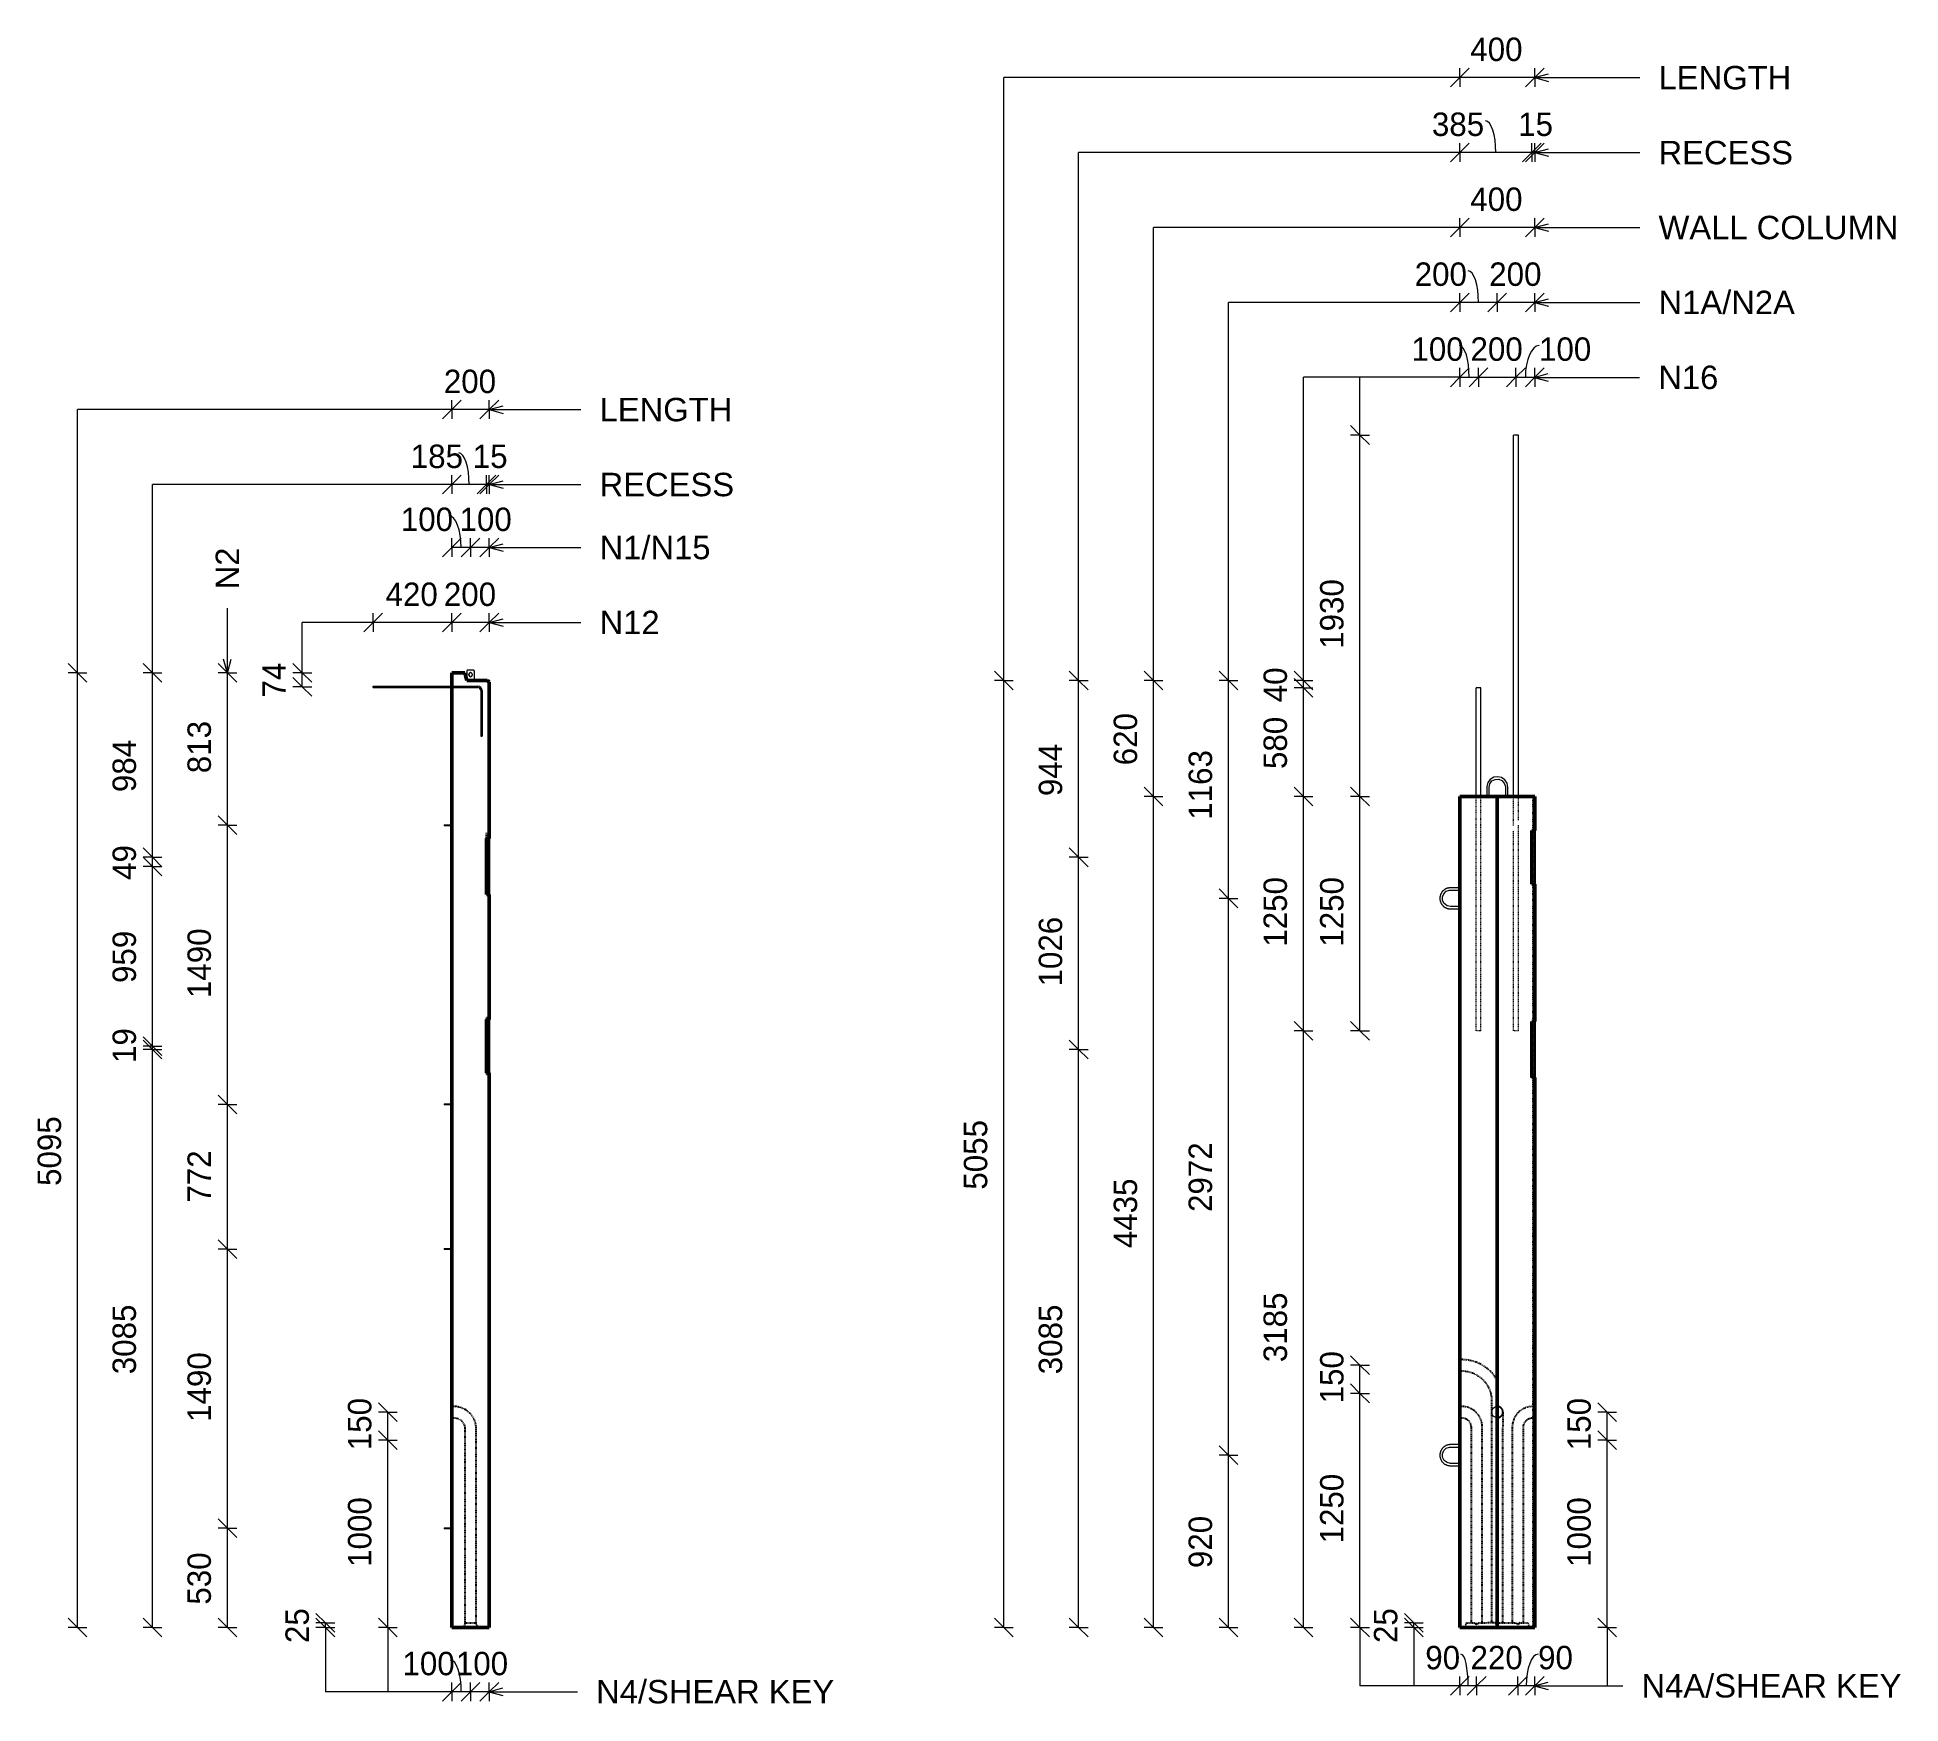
# Model space of a CAD drawing. Header units: millimetres. Extents: x 18051 to 27999, y -1802 to 7093.
import ezdxf

# ---------------------------------------------------------------- set-up
doc = ezdxf.new("R2010")
doc.units = ezdxf.units.MM
doc.linetypes.add('Dash', pattern=[6.36, 3.18, -3.18])
for name, color, linetype, lineweight in [('A-ANNO-DIMS', 211, 'Continuous', 9), ('A-ANNO-DIMS-50', 211, 'Continuous', 9), ('A-DETL-MBND', 5, 'Continuous', 18), ('A-GENM', 13, 'Continuous', 18), ('A-WALL', 113, 'Continuous', 25), ('A-WALL-HDLN', 110, 'Dash', 25), ('G-ANNO-TEXT', 231, 'Continuous', 9), ('S-RBAR', 171, 'Continuous', 18)]:
    doc.layers.add(name, color=color, linetype=linetype, lineweight=lineweight)
doc.styles.add('Arial', font='arial.ttf', dxfattribs={"height": 125})
doc.styles.add('Nirmala UI Semilight', font='NirmalaS.ttf', dxfattribs={"height": 125})
doc.dimstyles.new('Arrow_Filled_-_2_5_NI_UI', dxfattribs={"dimscale": 304.8, "dimtxt": 130.920493, "dimasz": 0.328084, "dimexe": 0.164042, "dimexo": 0.0625, "dimgap": 0.164042, "dimtad": 1, "dimdec": 0, "dimzin": 0, "dimdsep": 46, "dimtxsty": 'Nirmala UI Semilight', "dimblk1": 'OBLIQUE', "dimblk2": 'OBLIQUE', "dimsah": 1, "dimcen": 0.09, "dimazin": 0, "dimtfac": 1, "dimtdec": 4, "dimtix": 1, "dimtmove": 0, "dimatfit": 3, "dimfxl": 0.164042, "dimfxlon": 1, "dimtvp": 1, "dimtolj": 1, "dimtzin": 0, "dimarcsym": 2})
doc.dimstyles.new('Arrow_Filled_-_2_5_NI_UI_1', dxfattribs={"dimscale": 304.8, "dimtxt": 130.920493, "dimasz": 0.328084, "dimexe": 0.164042, "dimexo": 0.0625, "dimgap": 0.164042, "dimtad": 1, "dimdec": 0, "dimzin": 0, "dimdsep": 46, "dimtxsty": 'Nirmala UI Semilight', "dimblk1": 'OBLIQUE', "dimblk2": 'OBLIQUE', "dimsah": 1, "dimcen": 0.09, "dimazin": 0, "dimtfac": 1, "dimtdec": 4, "dimtix": 1, "dimtmove": 2, "dimatfit": 3, "dimfxl": 0.164042, "dimfxlon": 1, "dimtvp": 1, "dimtolj": 1, "dimtzin": 0, "dimarcsym": 2})
doc.dimstyles.new('Arrow_Filled_-_2_5_NI_UI_2', dxfattribs={"dimscale": 304.8, "dimtxt": 130.920493, "dimasz": 0.328084, "dimexe": 0.164042, "dimexo": 0.0625, "dimgap": 0.164042, "dimtad": 1, "dimdec": 0, "dimzin": 0, "dimdsep": 46, "dimtxsty": 'Nirmala UI Semilight', "dimblk1": 'OBLIQUE', "dimblk2": 'OBLIQUE', "dimsah": 1, "dimcen": 0.09, "dimazin": 0, "dimtfac": 1, "dimtdec": 4, "dimtix": 1, "dimtmove": 1, "dimatfit": 3, "dimfxl": 0.164042, "dimfxlon": 1, "dimtvp": 1, "dimtolj": 1, "dimtzin": 0, "dimarcsym": 2})

msp = doc.modelspace()

# ---------------------------------------------------------------- texts
at = {"layer": 'G-ANNO-TEXT', "color": 7, "char_height": 125, "attachment_point": 1, "style": 'Arial'}
for s, insert, width, rotation in [('LENGTH', (26706.3, 6940.1), 857.806, 359.9997), ('RECESS', (26706.2, 6540.1), 865.822, 359.9997), ('WALL COLUMN', (26706.2, 6140.1), 1551.265, 359.9997), ('N1A/N2A', (26706.2, 5740.1), 877.848, 359.9997), ('N16', (26705, 5340.4), 384.81, 359.9997), ('LENGTH', (21053.3, 5168.3), 857.806, 359.9997), ('RECESS', (21053.3, 4768.3), 865.822, 359.9997), ('N1/N15', (21053.3, 4432.1), 713.502, 359.9997), ('N2', (19003.7, 4146.2), 268.565, 90), ('N12', (21053.3, 4032.1), 384.81, 359.9997), ('N4/SHEAR KEY', (21034.7, -1674.8), 1535.232, 359.9997), ('N4A/SHEAR KEY', (26615.4, -1643.4), 1675.527, 359.9997)]:
    msp.add_mtext(s, dxfattribs=dict(at, insert=insert, width=width, rotation=rotation))

# ---------------------------------------------------------------- blocks, each defined once
blk = doc.blocks.new('RR spread anchor face based - RR-SA-3_0-200-1726827-Elevation Right1')
at = {"layer": 'A-GENM'}
for p, q in [((20347.1, 3715), (20344.6, 3710)), ((20344.6, 3710), (20344.6, 3660.7)), ((20382.1, 3715), (20347.1, 3715)), ((20355.6, 3688.7), (20355.6, 3692.7)), ((20373.6, 3692.7), (20373.6, 3688.7)), ((20384.6, 3710), (20382.1, 3715)), ((20384.6, 3660), (20384.6, 3710))]:
    blk.add_line(p, q, dxfattribs=at)
for centre, start, end in [((20364.6, 3692.7), 0, 180), ((20364.6, 3688.7), 180, 0)]:
    blk.add_arc(centre, 9, start, end, dxfattribs=at)
blk = doc.blocks.new('RR spread anchor face based - RR-SA-0_7-110-1726815-Elevation Right1')
at = {"layer": 'A-GENM'}
for p, q in [((20223.1, 2889.5), (20228.1, 2889.5)), ((20223.1, 2889.5), (20223.1, 2884.5)), ((20228.1, 2889.5), (20264.6, 2889.5)), ((20228.1, 2889.5), (20228.1, 2884.5)), ((20228.1, 2884.5), (20223.1, 2884.5)), ((20264.6, 2884.5), (20228.1, 2884.5))]:
    blk.add_line(p, q, dxfattribs=at)
blk = doc.blocks.new('RR spread anchor face based - RR-SA-0_7-110-2888042-Elevation Right1')
at = {"layer": 'A-GENM'}
for p, q in [((20223.1, -862.5), (20228.1, -862.5)), ((20223.1, -862.5), (20223.1, -867.5)), ((20228.1, -867.5), (20223.1, -867.5)), ((20228.1, -862.5), (20264.6, -862.5)), ((20228.1, -862.5), (20228.1, -867.5)), ((20264.6, -867.5), (20228.1, -867.5))]:
    blk.add_line(p, q, dxfattribs=at)
blk = doc.blocks.new('12_7Ø_ Lifting Insert_COLUMN - 12_9Ø Lifting insert-1653057-Elevation Right2')
at = {"layer": 'A-GENM'}
for p, q in [((20064.6, 2553.3), (20014.6, 2553.3)), ((20014.6, 2540.6), (20064.6, 2540.6)), ((20064.6, 2453.3), (20014.6, 2453.3)), ((20014.6, 2440.6), (20064.6, 2440.6))]:
    blk.add_line(p, q, dxfattribs=at)
at = {"layer": 'A-GENM', "flags": 128}
for points in [[(20014.6, 2553.3), (20012.3, 2553.3), (20010.1, 2553.2), (20007.8, 2552.9), (20005.6, 2552.6), (20003.4, 2552.2), (20001.2, 2551.7), (19999, 2551.2), (19996.8, 2550.5), (19994.7, 2549.7), (19992.6, 2548.9), (19990.6, 2548), (19988.5, 2547), (19986.6, 2545.9), (19984.6, 2544.7), (19982.8, 2543.5), (19980.9, 2542.2), (19979.1, 2540.8), (19977.4, 2539.4), (19975.7, 2537.8), (19974.1, 2536.3), (19972.6, 2534.6), (19971.1, 2532.9), (19969.7, 2531.1), (19968.4, 2529.3), (19967.2, 2527.4), (19966, 2525.5), (19964.9, 2523.6), (19963.8, 2521.6), (19962.9, 2519.5), (19962, 2517.4), (19961.3, 2515.3), (19960.6, 2513.2), (19960, 2511), (19959.5, 2508.8), (19959, 2506.6), (19958.7, 2504.3), (19958.5, 2502.1), (19958.3, 2499.9), (19958.2, 2497.6), (19958.2, 2495.4), (19958.4, 2493.1), (19958.6, 2490.9), (19958.8, 2488.6), (19959.2, 2486.4), (19959.7, 2484.2), (19960.2, 2482), (19960.9, 2479.9), (19961.6, 2477.7), (19962.4, 2475.6), (19963.3, 2473.6), (19964.3, 2471.5), (19965.4, 2469.5), (19966.5, 2467.6), (19967.7, 2465.7), (19969, 2463.8), (19970.4, 2462), (19971.8, 2460.3), (19973.3, 2458.6), (19974.9, 2457), (19976.5, 2455.4), (19978.2, 2454), (19979.9, 2452.5), (19981.8, 2451.2), (19983.6, 2449.9), (19985.5, 2448.7), (19987.5, 2447.6), (19989.5, 2446.5), (19991.5, 2445.6), (19993.6, 2444.7), (19995.7, 2443.9), (19997.8, 2443.2), (20000, 2442.6), (20002.2, 2442), (20004.4, 2441.6), (20006.6, 2441.2), (20008.9, 2440.9), (20011.1, 2440.8), (20013.4, 2440.7), (20014.6, 2440.6)], [(20014.6, 2453.3), (19996.2, 2457.4), (19981.2, 2468.9), (19972.4, 2485.6), (19971.5, 2504.4), (19978.7, 2521.8), (19992.5, 2534.7), (20010.4, 2540.5), (20014.6, 2540.6)]]:
    blk.add_lwpolyline(points, dxfattribs=at)
blk = doc.blocks.new('12_7Ø_ Lifting Insert_COLUMN - 12_9Ø Lifting insert-V1-Elevation Right2')
at = {"layer": 'A-GENM'}
for p, q in [((20208.2, 3090), (20208.2, 3040)), ((20220.9, 3040), (20220.9, 3090)), ((20308.2, 3090), (20308.2, 3040)), ((20320.9, 3040), (20320.9, 3090))]:
    blk.add_line(p, q, dxfattribs=at)
at = {"layer": 'A-GENM', "flags": 128}
for points in [[(20320.9, 3090), (20316.8, 3111.1), (20305.2, 3129.1), (20287.6, 3141.4), (20266.8, 3146.3), (20245.6, 3143), (20227.1, 3132.1), (20214.1, 3115), (20208.4, 3094.4), (20208.2, 3090)], [(20220.9, 3090), (20225, 3108.4), (20236.4, 3123.4), (20253.1, 3132.1), (20272, 3133), (20289.4, 3125.9), (20302.2, 3112.1), (20308, 3094.2), (20308.2, 3090)]]:
    blk.add_lwpolyline(points, dxfattribs=at)
blk = doc.blocks.new('DIMBLOCK1-Elevation Right1')
at = {"layer": 'A-ANNO-DIMS-50'}
for p, q in [((20264.6, 3969.4), (20314.6, 4019.4)), ((20264.6, 3969.4), (20264.6, 4019.4)), ((20464.6, 3969.4), (20514.6, 4019.4)), ((20464.6, 3969.4), (20464.6, 4019.4)), ((20264.6, 3969.4), (20214.6, 3919.4)), ((20464.6, 3969.4), (20264.6, 3969.4)), ((20264.6, 3969.4), (20264.6, 3919.4)), ((20464.6, 3969.4), (20414.6, 3919.4)), ((20464.6, 3969.4), (20464.6, 3919.4))]:
    blk.add_line(p, q, dxfattribs=at)
at = {"layer": 'A-ANNO-DIMS-50', "color": 0, "insert": (20221.7, 4182.5), "char_height": 125, "width": 342.774, "attachment_point": 1, "line_spacing_factor": 1.142579, "style": 'Nirmala UI Semilight'}
blk.add_mtext('200', dxfattribs=at)
blk = doc.blocks.new('_Oblique')
at = {"color": 0, "linetype": 'ByBlock', "lineweight": -2}
blk.add_line((-0.5, -0.5), (0.5, 0.5), dxfattribs=at)
blk = doc.blocks.new('DIMBLOCK2-Elevation Right1')
at = {"layer": 'A-ANNO-DIMS-50'}
for p, q in [((19844.6, 3969.4), (19894.6, 4019.4)), ((19844.6, 3969.4), (19844.6, 4019.4)), ((20264.6, 3969.4), (20314.6, 4019.4)), ((20264.6, 3969.4), (20264.6, 4019.4)), ((19844.6, 3969.4), (19794.6, 3919.4)), ((20264.6, 3969.4), (19844.6, 3969.4)), ((19844.6, 3969.4), (19844.6, 3919.4)), ((20264.6, 3969.4), (20214.6, 3919.4)), ((20264.6, 3969.4), (20264.6, 3919.4))]:
    blk.add_line(p, q, dxfattribs=at)
at = {"layer": 'A-ANNO-DIMS-50', "color": 0, "insert": (19910.6, 4182.5), "char_height": 125, "width": 345.63, "attachment_point": 1, "line_spacing_factor": 1.142579, "style": 'Nirmala UI Semilight'}
blk.add_mtext('420', dxfattribs=at)
blk = doc.blocks.new('DIMBLOCK3-Elevation Right1')
at = {"layer": 'A-ANNO-DIMS-50'}
for p, q in [((20364.6, 4369.4), (20414.6, 4419.4)), ((20364.6, 4369.4), (20364.6, 4419.4)), ((20464.6, 4369.4), (20514.6, 4419.4)), ((20464.6, 4369.4), (20464.6, 4419.4)), ((20364.6, 4369.4), (20314.6, 4319.4)), ((20464.6, 4369.4), (20364.6, 4369.4)), ((20364.6, 4369.4), (20364.6, 4319.4)), ((20464.6, 4369.4), (20414.6, 4319.4)), ((20464.6, 4369.4), (20464.6, 4319.4))]:
    blk.add_line(p, q, dxfattribs=at)
at = {"layer": 'A-ANNO-DIMS-50', "color": 0, "insert": (20305.5, 4582.5), "char_height": 125, "width": 308.496, "attachment_point": 1, "line_spacing_factor": 1.142579, "style": 'Nirmala UI Semilight'}
blk.add_mtext('100', dxfattribs=at)
blk = doc.blocks.new('DIMBLOCK4-Elevation Right1')
at = {"layer": 'A-ANNO-DIMS-50'}
for p, q in [((20264.6, 4369.4), (20314.6, 4419.4)), ((20264.6, 4369.4), (20264.6, 4419.4)), ((20364.6, 4369.4), (20414.6, 4419.4)), ((20364.6, 4369.4), (20364.6, 4419.4)), ((20264.6, 4369.4), (20214.6, 4319.4)), ((20364.6, 4369.4), (20264.6, 4369.4)), ((20264.6, 4369.4), (20264.6, 4319.4)), ((20364.6, 4369.4), (20314.6, 4319.4)), ((20364.6, 4369.4), (20364.6, 4319.4))]:
    blk.add_line(p, q, dxfattribs=at)
blk.add_ellipse((20249.2, 4369.4), major_axis=(0, 169), ratio=0.386726, start_param=4.712389, end_param=6.283185, dxfattribs=at)
at = {"layer": 'A-ANNO-DIMS-50', "color": 0, "insert": (19992.1, 4582.5), "char_height": 125, "width": 308.496, "attachment_point": 1, "line_spacing_factor": 1.142579, "style": 'Nirmala UI Semilight'}
blk.add_mtext('100', dxfattribs=at)
blk = doc.blocks.new('DIMBLOCK5-Elevation Right1')
at = {"layer": 'A-ANNO-DIMS-50'}
for p, q in [((20449.6, 4705.7), (20399.6, 4655.7)), ((20464.6, 4705.7), (20414.6, 4655.7)), ((20449.6, 4705.7), (20499.6, 4755.7)), ((20449.6, 4705.7), (20449.6, 4755.7)), ((20464.6, 4705.7), (20449.6, 4705.7)), ((20449.6, 4705.7), (20449.6, 4655.7)), ((20464.6, 4705.7), (20514.6, 4755.7)), ((20464.6, 4705.7), (20464.6, 4755.7)), ((20464.6, 4705.7), (20464.6, 4655.7))]:
    blk.add_line(p, q, dxfattribs=at)
at = {"layer": 'A-ANNO-DIMS-50', "color": 0, "insert": (20376.2, 4918.8), "char_height": 125, "width": 194.238, "attachment_point": 1, "line_spacing_factor": 1.142579, "style": 'Nirmala UI Semilight'}
blk.add_mtext('15', dxfattribs=at)
blk = doc.blocks.new('DIMBLOCK6-Elevation Right1')
at = {"layer": 'A-ANNO-DIMS-50'}
for p, q in [((20264.6, 4705.7), (20214.6, 4655.7)), ((20264.6, 4705.7), (20314.6, 4755.7)), ((20264.6, 4705.7), (20264.6, 4755.7)), ((20449.6, 4705.7), (20264.6, 4705.7)), ((20264.6, 4705.7), (20264.6, 4655.7)), ((20449.6, 4705.7), (20399.6, 4655.7)), ((20449.6, 4705.7), (20499.6, 4755.7)), ((20449.6, 4705.7), (20449.6, 4755.7)), ((20449.6, 4705.7), (20449.6, 4655.7))]:
    blk.add_line(p, q, dxfattribs=at)
blk.add_ellipse((20302.2, 4705.7), major_axis=(0, 169), ratio=0.324661, start_param=4.712389, end_param=6.283185, dxfattribs=at)
at = {"layer": 'A-ANNO-DIMS-50', "color": 0, "insert": (20045.1, 4918.8), "char_height": 125, "width": 308.496, "attachment_point": 1, "line_spacing_factor": 1.142579, "style": 'Nirmala UI Semilight'}
blk.add_mtext('185', dxfattribs=at)
blk = doc.blocks.new('DIMBLOCK7-Elevation Right1')
at = {"layer": 'A-ANNO-DIMS-50'}
for p, q in [((20264.6, 5105.7), (20214.6, 5055.7)), ((20264.6, 5105.7), (20314.6, 5155.7)), ((20264.6, 5105.7), (20264.6, 5155.7)), ((20464.6, 5105.7), (20264.6, 5105.7)), ((20264.6, 5105.7), (20264.6, 5055.7)), ((20464.6, 5105.7), (20414.6, 5055.7)), ((20464.6, 5105.7), (20514.6, 5155.7)), ((20464.6, 5105.7), (20464.6, 5155.7)), ((20464.6, 5105.7), (20464.6, 5055.7))]:
    blk.add_line(p, q, dxfattribs=at)
at = {"layer": 'A-ANNO-DIMS-50', "color": 0, "insert": (20221.7, 5318.8), "char_height": 125, "width": 342.774, "attachment_point": 1, "line_spacing_factor": 1.142579, "style": 'Nirmala UI Semilight'}
blk.add_mtext('200', dxfattribs=at)
blk = doc.blocks.new('DIMBLOCK8-Elevation Right1')
at = {"layer": 'A-ANNO-DIMS-50'}
for p, q in [((19466.3, 3700), (19416.3, 3750)), ((19466.3, 3700), (19416.3, 3700)), ((19466.3, 3626), (19466.3, 3700)), ((19466.3, 3700), (19516.3, 3650)), ((19466.3, 3700), (19516.3, 3700)), ((19466.3, 3626), (19416.3, 3676)), ((19466.3, 3626), (19416.3, 3626)), ((19466.3, 3626), (19516.3, 3576)), ((19466.3, 3626), (19516.3, 3626))]:
    blk.add_line(p, q, dxfattribs=at)
at = {"layer": 'A-ANNO-DIMS-50', "color": 0, "insert": (19253.2, 3569), "char_height": 125, "width": 225.659, "attachment_point": 1, "rotation": 90, "line_spacing_factor": 1.142579, "style": 'Nirmala UI Semilight'}
blk.add_mtext('74', dxfattribs=at)
blk = doc.blocks.new('DIMBLOCK9-Elevation Right1')
at = {"layer": 'A-ANNO-DIMS-50'}
for p, q in [((19066.3, -865), (19016.3, -815)), ((19066.3, -865), (19016.3, -865)), ((19066.3, -1395), (19066.3, -865)), ((19066.3, -865), (19116.3, -915)), ((19066.3, -865), (19116.3, -865)), ((19066.3, -1395), (19016.3, -1345)), ((19066.3, -1395), (19016.3, -1395)), ((19066.3, -1395), (19116.3, -1445)), ((19066.3, -1395), (19116.3, -1395))]:
    blk.add_line(p, q, dxfattribs=at)
at = {"layer": 'A-ANNO-DIMS-50', "color": 0, "insert": (18853.2, -1272.8), "char_height": 125, "width": 342.774, "attachment_point": 1, "rotation": 90, "line_spacing_factor": 1.142579, "style": 'Nirmala UI Semilight'}
blk.add_mtext('530', dxfattribs=at)
blk = doc.blocks.new('DIMBLOCK10-Elevation Right1')
at = {"layer": 'A-ANNO-DIMS-50'}
for p, q in [((19066.3, 625), (19016.3, 675)), ((19066.3, 625), (19016.3, 625)), ((19066.3, -865), (19066.3, 625)), ((19066.3, 625), (19116.3, 575)), ((19066.3, 625), (19116.3, 625)), ((19066.3, -865), (19016.3, -815)), ((19066.3, -865), (19016.3, -865)), ((19066.3, -865), (19116.3, -915)), ((19066.3, -865), (19116.3, -865))]:
    blk.add_line(p, q, dxfattribs=at)
at = {"layer": 'A-ANNO-DIMS-50', "color": 0, "insert": (18853.2, -297.3), "char_height": 125, "width": 425.611, "attachment_point": 1, "rotation": 90, "line_spacing_factor": 1.142579, "style": 'Nirmala UI Semilight'}
blk.add_mtext('1490', dxfattribs=at)
blk = doc.blocks.new('DIMBLOCK11-Elevation Right1')
at = {"layer": 'A-ANNO-DIMS-50'}
for p, q in [((19066.3, 1397), (19016.3, 1447)), ((19066.3, 1397), (19016.3, 1397)), ((19066.3, 625), (19066.3, 1397)), ((19066.3, 1397), (19116.3, 1347)), ((19066.3, 1397), (19116.3, 1397)), ((19066.3, 625), (19016.3, 675)), ((19066.3, 625), (19016.3, 625)), ((19066.3, 625), (19116.3, 575)), ((19066.3, 625), (19116.3, 625))]:
    blk.add_line(p, q, dxfattribs=at)
at = {"layer": 'A-ANNO-DIMS-50', "color": 0, "insert": (18853.2, 872.9), "char_height": 125, "width": 331.348, "attachment_point": 1, "rotation": 90, "line_spacing_factor": 1.142579, "style": 'Nirmala UI Semilight'}
blk.add_mtext('772', dxfattribs=at)
blk = doc.blocks.new('DIMBLOCK12-Elevation Right1')
at = {"layer": 'A-ANNO-DIMS-50'}
for p, q in [((19066.3, 2887), (19016.3, 2937)), ((19066.3, 2887), (19016.3, 2887)), ((19066.3, 1397), (19066.3, 2887)), ((19066.3, 2887), (19116.3, 2837)), ((19066.3, 2887), (19116.3, 2887)), ((19066.3, 1397), (19016.3, 1447)), ((19066.3, 1397), (19016.3, 1397)), ((19066.3, 1397), (19116.3, 1347)), ((19066.3, 1397), (19116.3, 1397))]:
    blk.add_line(p, q, dxfattribs=at)
at = {"layer": 'A-ANNO-DIMS-50', "color": 0, "insert": (18853.2, 1964.7), "char_height": 125, "width": 425.611, "attachment_point": 1, "rotation": 90, "line_spacing_factor": 1.142579, "style": 'Nirmala UI Semilight'}
blk.add_mtext('1490', dxfattribs=at)
blk = doc.blocks.new('DIMBLOCK13-Elevation Right1')
at = {"layer": 'A-ANNO-DIMS-50'}
for p, q in [((19066.3, 3700), (19016.3, 3750)), ((19066.3, 3700), (19016.3, 3700)), ((19066.3, 2887), (19066.3, 3700)), ((19066.3, 3700), (19116.3, 3650)), ((19066.3, 3700), (19116.3, 3700)), ((19066.3, 2887), (19016.3, 2937)), ((19066.3, 2887), (19016.3, 2887)), ((19066.3, 2887), (19116.3, 2837)), ((19066.3, 2887), (19116.3, 2887))]:
    blk.add_line(p, q, dxfattribs=at)
at = {"layer": 'A-ANNO-DIMS-50', "color": 0, "insert": (18853.2, 3165), "char_height": 125, "width": 308.496, "attachment_point": 1, "rotation": 90, "line_spacing_factor": 1.142579, "style": 'Nirmala UI Semilight'}
blk.add_mtext('813', dxfattribs=at)
blk = doc.blocks.new('DIMBLOCK14-Elevation Right1')
at = {"layer": 'A-ANNO-DIMS-50'}
for p, q in [((18666.3, 1689.7), (18616.3, 1739.7)), ((18666.3, 1689.7), (18616.3, 1689.7)), ((18666.3, -1395), (18666.3, 1689.7)), ((18666.3, 1689.7), (18716.3, 1639.7)), ((18666.3, 1689.7), (18716.3, 1689.7)), ((18666.3, -1395), (18616.3, -1345)), ((18666.3, -1395), (18616.3, -1395)), ((18666.3, -1395), (18716.3, -1445)), ((18666.3, -1395), (18716.3, -1395))]:
    blk.add_line(p, q, dxfattribs=at)
at = {"layer": 'A-ANNO-DIMS-50', "color": 0, "insert": (18453.2, -43.1), "char_height": 125, "width": 457.032, "attachment_point": 1, "rotation": 90, "line_spacing_factor": 1.142579, "style": 'Nirmala UI Semilight'}
blk.add_mtext('3085', dxfattribs=at)
blk = doc.blocks.new('DIMBLOCK15-Elevation Right1')
at = {"layer": 'A-ANNO-DIMS-50'}
for p, q in [((18666.3, 1708.6), (18616.3, 1758.6)), ((18666.3, 1689.7), (18616.3, 1739.7)), ((18666.3, 1708.6), (18616.3, 1708.6)), ((18666.3, 1689.7), (18666.3, 1708.6)), ((18666.3, 1708.6), (18716.3, 1658.6)), ((18666.3, 1708.6), (18716.3, 1708.6)), ((18666.3, 1689.7), (18616.3, 1689.7)), ((18666.3, 1689.7), (18716.3, 1639.7)), ((18666.3, 1689.7), (18716.3, 1689.7))]:
    blk.add_line(p, q, dxfattribs=at)
at = {"layer": 'A-ANNO-DIMS-50', "color": 0, "insert": (18453.2, 1618.2), "char_height": 125, "width": 194.238, "attachment_point": 1, "rotation": 90, "line_spacing_factor": 1.142579, "style": 'Nirmala UI Semilight'}
blk.add_mtext('19', dxfattribs=at)
blk = doc.blocks.new('DIMBLOCK16-Elevation Right1')
at = {"layer": 'A-ANNO-DIMS-50'}
for p, q in [((18666.3, 2667.5), (18616.3, 2717.5)), ((18666.3, 2667.5), (18616.3, 2667.5)), ((18666.3, 1708.6), (18666.3, 2667.5)), ((18666.3, 2667.5), (18716.3, 2617.5)), ((18666.3, 2667.5), (18716.3, 2667.5)), ((18666.3, 1708.6), (18616.3, 1758.6)), ((18666.3, 1708.6), (18616.3, 1708.6)), ((18666.3, 1708.6), (18716.3, 1658.6)), ((18666.3, 1708.6), (18716.3, 1708.6))]:
    blk.add_line(p, q, dxfattribs=at)
at = {"layer": 'A-ANNO-DIMS-50', "color": 0, "insert": (18453.2, 2045.2), "char_height": 125, "width": 342.774, "attachment_point": 1, "rotation": 90, "line_spacing_factor": 1.142579, "style": 'Nirmala UI Semilight'}
blk.add_mtext('959', dxfattribs=at)
blk = doc.blocks.new('DIMBLOCK17-Elevation Right1')
at = {"layer": 'A-ANNO-DIMS-50'}
for p, q in [((18666.3, 2716), (18616.3, 2766)), ((18666.3, 2667.5), (18616.3, 2717.5)), ((18666.3, 2716), (18616.3, 2716)), ((18666.3, 2667.5), (18666.3, 2716)), ((18666.3, 2716), (18716.3, 2666)), ((18666.3, 2716), (18716.3, 2716)), ((18666.3, 2667.5), (18616.3, 2667.5)), ((18666.3, 2667.5), (18716.3, 2617.5)), ((18666.3, 2667.5), (18716.3, 2667.5))]:
    blk.add_line(p, q, dxfattribs=at)
at = {"layer": 'A-ANNO-DIMS-50', "color": 0, "insert": (18453.2, 2595.4), "char_height": 125, "width": 231.372, "attachment_point": 1, "rotation": 90, "line_spacing_factor": 1.142579, "style": 'Nirmala UI Semilight'}
blk.add_mtext('49', dxfattribs=at)
blk = doc.blocks.new('DIMBLOCK18-Elevation Right1')
at = {"layer": 'A-ANNO-DIMS-50'}
for p, q in [((18666.3, 3700), (18616.3, 3750)), ((18666.3, 3700), (18616.3, 3700)), ((18666.3, 2716), (18666.3, 3700)), ((18666.3, 3700), (18716.3, 3650)), ((18666.3, 3700), (18716.3, 3700)), ((18666.3, 2716), (18616.3, 2766)), ((18666.3, 2716), (18616.3, 2716)), ((18666.3, 2716), (18716.3, 2666)), ((18666.3, 2716), (18716.3, 2716))]:
    blk.add_line(p, q, dxfattribs=at)
at = {"layer": 'A-ANNO-DIMS-50', "color": 0, "insert": (18453.2, 3064), "char_height": 125, "width": 345.63, "attachment_point": 1, "rotation": 90, "line_spacing_factor": 1.142579, "style": 'Nirmala UI Semilight'}
blk.add_mtext('984', dxfattribs=at)
blk = doc.blocks.new('DIMBLOCK19-Elevation Right1')
at = {"layer": 'A-ANNO-DIMS-50'}
for p, q in [((18266.3, 3700), (18216.3, 3750)), ((18266.3, 3700), (18216.3, 3700)), ((18266.3, -1395), (18266.3, 3700)), ((18266.3, 3700), (18316.3, 3650)), ((18266.3, 3700), (18316.3, 3700)), ((18266.3, -1395), (18216.3, -1345)), ((18266.3, -1395), (18216.3, -1395)), ((18266.3, -1395), (18316.3, -1445)), ((18266.3, -1395), (18316.3, -1395))]:
    blk.add_line(p, q, dxfattribs=at)
at = {"layer": 'A-ANNO-DIMS-50', "color": 0, "insert": (18053.2, 962.1), "char_height": 125, "width": 457.032, "attachment_point": 1, "rotation": 90, "line_spacing_factor": 1.142579, "style": 'Nirmala UI Semilight'}
blk.add_mtext('5095', dxfattribs=at)
blk = doc.blocks.new('DIMBLOCK20-Elevation Right1')
at = {"layer": 'A-ANNO-DIMS-50'}
for p, q in [((20364.6, -1737.7), (20414.6, -1687.7)), ((20364.6, -1737.7), (20364.6, -1687.7)), ((20464.6, -1737.7), (20514.6, -1687.7)), ((20464.6, -1737.7), (20464.6, -1687.7)), ((20364.6, -1737.7), (20314.6, -1787.7)), ((20464.6, -1737.7), (20364.6, -1737.7)), ((20364.6, -1737.7), (20364.6, -1787.7)), ((20464.6, -1737.7), (20414.6, -1787.7)), ((20464.6, -1737.7), (20464.6, -1787.7))]:
    blk.add_line(p, q, dxfattribs=at)
at = {"layer": 'A-ANNO-DIMS-50', "color": 0, "insert": (20286, -1524.6), "char_height": 125, "width": 308.496, "attachment_point": 1, "line_spacing_factor": 1.142579, "style": 'Nirmala UI Semilight'}
blk.add_mtext('100', dxfattribs=at)
blk = doc.blocks.new('DIMBLOCK21-Elevation Right1')
at = {"layer": 'A-ANNO-DIMS-50'}
for p, q in [((20264.6, -1737.7), (20314.6, -1687.7)), ((20264.6, -1737.7), (20264.6, -1687.7)), ((20364.6, -1737.7), (20414.6, -1687.7)), ((20364.6, -1737.7), (20364.6, -1687.7)), ((20264.6, -1737.7), (20214.6, -1787.7)), ((20364.6, -1737.7), (20264.6, -1737.7)), ((20264.6, -1737.7), (20264.6, -1787.7)), ((20364.6, -1737.7), (20314.6, -1787.7)), ((20364.6, -1737.7), (20364.6, -1787.7))]:
    blk.add_line(p, q, dxfattribs=at)
blk.add_ellipse((20258, -1737.7), major_axis=(0, 169), ratio=0.334842, start_param=4.712389, end_param=6.283185, dxfattribs=at)
at = {"layer": 'A-ANNO-DIMS-50', "color": 0, "insert": (20000.9, -1524.6), "char_height": 125, "width": 308.496, "attachment_point": 1, "line_spacing_factor": 1.142579, "style": 'Nirmala UI Semilight'}
blk.add_mtext('100', dxfattribs=at)
blk = doc.blocks.new('DIMBLOCK22-Elevation Right1')
at = {"layer": 'A-ANNO-DIMS-50'}
for p, q in [((19922.9, -395), (19872.9, -345)), ((19922.9, -395), (19872.9, -395)), ((19922.9, -1395), (19922.9, -395)), ((19922.9, -395), (19972.9, -445)), ((19922.9, -395), (19972.9, -395)), ((19922.9, -1395), (19872.9, -1345)), ((19922.9, -1395), (19872.9, -1395)), ((19922.9, -1395), (19972.9, -1445)), ((19922.9, -1395), (19972.9, -1395))]:
    blk.add_line(p, q, dxfattribs=at)
at = {"layer": 'A-ANNO-DIMS-50', "color": 0, "insert": (19709.8, -1071.1), "char_height": 125, "width": 422.754, "attachment_point": 1, "rotation": 90, "line_spacing_factor": 1.142579, "style": 'Nirmala UI Semilight'}
blk.add_mtext('1000', dxfattribs=at)
blk = doc.blocks.new('DIMBLOCK23-Elevation Right1')
at = {"layer": 'A-ANNO-DIMS-50'}
for p, q in [((19922.9, -245), (19872.9, -195)), ((19922.9, -245), (19872.9, -245)), ((19922.9, -395), (19922.9, -245)), ((19922.9, -245), (19972.9, -295)), ((19922.9, -245), (19972.9, -245)), ((19922.9, -395), (19872.9, -345)), ((19922.9, -395), (19872.9, -395)), ((19922.9, -395), (19972.9, -445)), ((19922.9, -395), (19972.9, -395))]:
    blk.add_line(p, q, dxfattribs=at)
at = {"layer": 'A-ANNO-DIMS-50', "color": 0, "insert": (19709.8, -448.5), "char_height": 125, "width": 308.496, "attachment_point": 1, "rotation": 90, "line_spacing_factor": 1.142579, "style": 'Nirmala UI Semilight'}
blk.add_mtext('150', dxfattribs=at)
blk = doc.blocks.new('DIMBLOCK24-Elevation Right1')
at = {"layer": 'A-ANNO-DIMS-50'}
for p, q in [((19589.3, -1370), (19539.3, -1320)), ((19589.3, -1395), (19539.3, -1345)), ((19589.3, -1370), (19539.3, -1370)), ((19589.3, -1395), (19589.3, -1370)), ((19589.3, -1370), (19639.3, -1420)), ((19589.3, -1370), (19639.3, -1370)), ((19589.3, -1395), (19539.3, -1395)), ((19589.3, -1395), (19639.3, -1445)), ((19589.3, -1395), (19639.3, -1395))]:
    blk.add_line(p, q, dxfattribs=at)
at = {"layer": 'A-ANNO-DIMS-50', "color": 0, "insert": (19376.2, -1477.7), "char_height": 125, "width": 228.516, "attachment_point": 1, "rotation": 90, "line_spacing_factor": 1.142579, "style": 'Nirmala UI Semilight'}
blk.add_mtext('25', dxfattribs=at)
blk = doc.blocks.new('DIMBLOCK25-Elevation Right2')
at = {"layer": 'A-ANNO-DIMS-50'}
for p, q in [((25845.3, 5678), (25795.3, 5628)), ((25845.3, 5678), (25895.3, 5728)), ((25845.3, 5678), (25845.3, 5728)), ((26045.3, 5678), (25845.3, 5678)), ((25845.3, 5678), (25845.3, 5628)), ((26045.3, 5678), (25995.3, 5628)), ((26045.3, 5678), (26095.3, 5728)), ((26045.3, 5678), (26045.3, 5728)), ((26045.3, 5678), (26045.3, 5628))]:
    blk.add_line(p, q, dxfattribs=at)
at = {"layer": 'A-ANNO-DIMS-50', "color": 0, "insert": (25802.5, 5891.1), "char_height": 125, "width": 342.774, "attachment_point": 1, "line_spacing_factor": 1.142579, "style": 'Nirmala UI Semilight'}
blk.add_mtext('200', dxfattribs=at)
blk = doc.blocks.new('DIMBLOCK26-Elevation Right2')
at = {"layer": 'A-ANNO-DIMS-50'}
for p, q in [((25645.3, 5678), (25595.3, 5628)), ((25645.3, 5678), (25695.3, 5728)), ((25645.3, 5678), (25645.3, 5728)), ((25845.3, 5678), (25645.3, 5678)), ((25645.3, 5678), (25645.3, 5628)), ((25845.3, 5678), (25795.3, 5628)), ((25845.3, 5678), (25895.3, 5728)), ((25845.3, 5678), (25845.3, 5728)), ((25845.3, 5678), (25845.3, 5628))]:
    blk.add_line(p, q, dxfattribs=at)
blk.add_ellipse((25690, 5678), major_axis=(0, 169), ratio=0.327176, start_param=4.712389, end_param=6.283185, dxfattribs=at)
at = {"layer": 'A-ANNO-DIMS-50', "color": 0, "insert": (25404.4, 5891.1), "char_height": 125, "width": 342.774, "attachment_point": 1, "line_spacing_factor": 1.142579, "style": 'Nirmala UI Semilight'}
blk.add_mtext('200', dxfattribs=at)
blk = doc.blocks.new('DIMBLOCK27-Elevation Right2')
at = {"layer": 'A-ANNO-DIMS-50'}
for p, q in [((25645.3, 6078), (25595.3, 6028)), ((25645.3, 6078), (25695.3, 6128)), ((25645.3, 6078), (25645.3, 6128)), ((26045.3, 6078), (25645.3, 6078)), ((25645.3, 6078), (25645.3, 6028)), ((26045.3, 6078), (25995.3, 6028)), ((26045.3, 6078), (26095.3, 6128)), ((26045.3, 6078), (26045.3, 6128)), ((26045.3, 6078), (26045.3, 6028))]:
    blk.add_line(p, q, dxfattribs=at)
at = {"layer": 'A-ANNO-DIMS-50', "color": 0, "insert": (25701.3, 6291.1), "char_height": 125, "width": 345.63, "attachment_point": 1, "line_spacing_factor": 1.142579, "style": 'Nirmala UI Semilight'}
blk.add_mtext('400', dxfattribs=at)
blk = doc.blocks.new('DIMBLOCK28-Elevation Right2')
at = {"layer": 'A-ANNO-DIMS-50'}
for p, q in [((26030.4, 6478), (25980.4, 6428)), ((26045.3, 6478), (25995.3, 6428)), ((26030.4, 6478), (26080.4, 6528)), ((26030.4, 6478), (26030.4, 6528)), ((26045.3, 6478), (26030.4, 6478)), ((26030.4, 6478), (26030.4, 6428)), ((26045.3, 6478), (26095.3, 6528)), ((26045.3, 6478), (26045.3, 6528)), ((26045.3, 6478), (26045.3, 6428))]:
    blk.add_line(p, q, dxfattribs=at)
at = {"layer": 'A-ANNO-DIMS-50', "color": 0, "insert": (25956.9, 6691.1), "char_height": 125, "width": 194.238, "attachment_point": 1, "line_spacing_factor": 1.142579, "style": 'Nirmala UI Semilight'}
blk.add_mtext('15', dxfattribs=at)
blk = doc.blocks.new('DIMBLOCK29-Elevation Right2')
at = {"layer": 'A-ANNO-DIMS-50'}
for p, q in [((25645.3, 6478), (25595.3, 6428)), ((25645.3, 6478), (25695.3, 6528)), ((25645.3, 6478), (25645.3, 6528)), ((26030.4, 6478), (25645.3, 6478)), ((25645.3, 6478), (25645.3, 6428)), ((26030.4, 6478), (25980.4, 6428)), ((26030.4, 6478), (26080.4, 6528)), ((26030.4, 6478), (26030.4, 6528)), ((26030.4, 6478), (26030.4, 6428))]:
    blk.add_line(p, q, dxfattribs=at)
blk.add_ellipse((25782.2, 6478), major_axis=(0, 169), ratio=0.329458, start_param=4.712389, end_param=6.283185, dxfattribs=at)
at = {"layer": 'A-ANNO-DIMS-50', "color": 0, "insert": (25496.5, 6691.1), "char_height": 125, "width": 342.774, "attachment_point": 1, "line_spacing_factor": 1.142579, "style": 'Nirmala UI Semilight'}
blk.add_mtext('385', dxfattribs=at)
blk = doc.blocks.new('DIMBLOCK30-Elevation Right2')
at = {"layer": 'A-ANNO-DIMS-50'}
for p, q in [((25645.3, 6878), (25595.3, 6828)), ((25645.3, 6878), (25695.3, 6928)), ((25645.3, 6878), (25645.3, 6928)), ((26045.3, 6878), (25645.3, 6878)), ((25645.3, 6878), (25645.3, 6828)), ((26045.3, 6878), (25995.3, 6828)), ((26045.3, 6878), (26095.3, 6928)), ((26045.3, 6878), (26045.3, 6928)), ((26045.3, 6878), (26045.3, 6828))]:
    blk.add_line(p, q, dxfattribs=at)
at = {"layer": 'A-ANNO-DIMS-50', "color": 0, "insert": (25701.3, 7091.1), "char_height": 125, "width": 345.63, "attachment_point": 1, "line_spacing_factor": 1.142579, "style": 'Nirmala UI Semilight'}
blk.add_mtext('400', dxfattribs=at)
blk = doc.blocks.new('DIMBLOCK31-Elevation Right2')
at = {"layer": 'A-ANNO-DIMS-50'}
for p, q in [((24810.6, 1790), (24760.6, 1840)), ((24810.6, 1790), (24760.6, 1790)), ((24810.6, -1395), (24810.6, 1790)), ((24810.6, 1790), (24860.6, 1740)), ((24810.6, 1790), (24860.6, 1790)), ((24810.6, -1395), (24760.6, -1345)), ((24810.6, -1395), (24760.6, -1395)), ((24810.6, -1395), (24860.6, -1445)), ((24810.6, -1395), (24860.6, -1395))]:
    blk.add_line(p, q, dxfattribs=at)
at = {"layer": 'A-ANNO-DIMS-50', "color": 0, "insert": (24597.6, 21.4), "char_height": 125, "width": 422.754, "attachment_point": 1, "rotation": 90, "line_spacing_factor": 1.142579, "style": 'Nirmala UI Semilight'}
blk.add_mtext('3185', dxfattribs=at)
blk = doc.blocks.new('DIMBLOCK32-Elevation Right2')
at = {"layer": 'A-ANNO-DIMS-50'}
for p, q in [((24810.6, 3040), (24760.6, 3090)), ((24810.6, 3040), (24760.6, 3040)), ((24810.6, 1790), (24810.6, 3040)), ((24810.6, 3040), (24860.6, 2990)), ((24810.6, 3040), (24860.6, 3040)), ((24810.6, 1790), (24760.6, 1840)), ((24810.6, 1790), (24760.6, 1790)), ((24810.6, 1790), (24860.6, 1740)), ((24810.6, 1790), (24860.6, 1790))]:
    blk.add_line(p, q, dxfattribs=at)
at = {"layer": 'A-ANNO-DIMS-50', "color": 0, "insert": (24597.6, 2238.9), "char_height": 125, "width": 422.754, "attachment_point": 1, "rotation": 90, "line_spacing_factor": 1.142579, "style": 'Nirmala UI Semilight'}
blk.add_mtext('1250', dxfattribs=at)
blk = doc.blocks.new('DIMBLOCK33-Elevation Right2')
at = {"layer": 'A-ANNO-DIMS-50'}
for p, q in [((24810.6, 3620), (24760.6, 3670)), ((24810.6, 3620), (24760.6, 3620)), ((24810.6, 3040), (24810.6, 3620)), ((24810.6, 3620), (24860.6, 3570)), ((24810.6, 3620), (24860.6, 3620)), ((24810.6, 3040), (24760.6, 3090)), ((24810.6, 3040), (24760.6, 3040)), ((24810.6, 3040), (24860.6, 2990)), ((24810.6, 3040), (24860.6, 3040))]:
    blk.add_line(p, q, dxfattribs=at)
at = {"layer": 'A-ANNO-DIMS-50', "color": 0, "insert": (24597.6, 3187.2), "char_height": 125, "width": 342.774, "attachment_point": 1, "rotation": 90, "line_spacing_factor": 1.142579, "style": 'Nirmala UI Semilight'}
blk.add_mtext('580', dxfattribs=at)
blk = doc.blocks.new('DIMBLOCK34-Elevation Right2')
at = {"layer": 'A-ANNO-DIMS-50'}
for p, q in [((24810.6, 3660), (24760.6, 3710)), ((24810.6, 3620), (24760.6, 3670)), ((24810.6, 3660), (24760.6, 3660)), ((24810.6, 3620), (24760.6, 3620)), ((24810.6, 3620), (24810.6, 3660)), ((24810.6, 3660), (24860.6, 3610)), ((24810.6, 3660), (24860.6, 3660)), ((24810.6, 3620), (24860.6, 3570)), ((24810.6, 3620), (24860.6, 3620))]:
    blk.add_line(p, q, dxfattribs=at)
at = {"layer": 'A-ANNO-DIMS-50', "color": 0, "insert": (24597.6, 3543.6), "char_height": 125, "width": 231.372, "attachment_point": 1, "rotation": 90, "line_spacing_factor": 1.142579, "style": 'Nirmala UI Semilight'}
blk.add_mtext('40', dxfattribs=at)
blk = doc.blocks.new('DIMBLOCK35-Elevation Right2')
at = {"layer": 'A-ANNO-DIMS-50'}
for p, q in [((24410.6, -475), (24360.6, -425)), ((24410.6, -475), (24360.6, -475)), ((24410.6, -1395), (24410.6, -475)), ((24410.6, -475), (24460.6, -525)), ((24410.6, -475), (24460.6, -475)), ((24410.6, -1395), (24360.6, -1345)), ((24410.6, -1395), (24360.6, -1395)), ((24410.6, -1395), (24460.6, -1445)), ((24410.6, -1395), (24460.6, -1395))]:
    blk.add_line(p, q, dxfattribs=at)
at = {"layer": 'A-ANNO-DIMS-50', "color": 0, "insert": (24197.6, -1077.8), "char_height": 125, "width": 342.774, "attachment_point": 1, "rotation": 90, "line_spacing_factor": 1.142579, "style": 'Nirmala UI Semilight'}
blk.add_mtext('920', dxfattribs=at)
blk = doc.blocks.new('DIMBLOCK36-Elevation Right2')
at = {"layer": 'A-ANNO-DIMS-50'}
for p, q in [((24410.6, 2497), (24360.6, 2547)), ((24410.6, 2497), (24360.6, 2497)), ((24410.6, -475), (24410.6, 2497)), ((24410.6, 2497), (24460.6, 2447)), ((24410.6, 2497), (24460.6, 2497)), ((24410.6, -475), (24360.6, -425)), ((24410.6, -475), (24360.6, -475)), ((24410.6, -475), (24460.6, -525)), ((24410.6, -475), (24460.6, -475))]:
    blk.add_line(p, q, dxfattribs=at)
at = {"layer": 'A-ANNO-DIMS-50', "color": 0, "insert": (24197.6, 823), "char_height": 125, "width": 451.319, "attachment_point": 1, "rotation": 90, "line_spacing_factor": 1.142579, "style": 'Nirmala UI Semilight'}
blk.add_mtext('2972', dxfattribs=at)
blk = doc.blocks.new('DIMBLOCK37-Elevation Right2')
at = {"layer": 'A-ANNO-DIMS-50'}
for p, q in [((24410.6, 3660), (24360.6, 3710)), ((24410.6, 3660), (24360.6, 3660)), ((24410.6, 2497), (24410.6, 3660)), ((24410.6, 3660), (24460.6, 3610)), ((24410.6, 3660), (24460.6, 3660)), ((24410.6, 2497), (24360.6, 2547)), ((24410.6, 2497), (24360.6, 2497)), ((24410.6, 2497), (24460.6, 2447)), ((24410.6, 2497), (24460.6, 2497))]:
    blk.add_line(p, q, dxfattribs=at)
at = {"layer": 'A-ANNO-DIMS-50', "color": 0, "insert": (24197.6, 2916.6), "char_height": 125, "width": 388.477, "attachment_point": 1, "rotation": 90, "line_spacing_factor": 1.142579, "style": 'Nirmala UI Semilight'}
blk.add_mtext('1163', dxfattribs=at)
blk = doc.blocks.new('DIMBLOCK38-Elevation Right2')
at = {"layer": 'A-ANNO-DIMS-50'}
for p, q in [((24010.6, 3040), (23960.6, 3090)), ((24010.6, 3040), (23960.6, 3040)), ((24010.6, -1395), (24010.6, 3040)), ((24010.6, 3040), (24060.6, 2990)), ((24010.6, 3040), (24060.6, 3040)), ((24010.6, -1395), (23960.6, -1345)), ((24010.6, -1395), (23960.6, -1395)), ((24010.6, -1395), (24060.6, -1445)), ((24010.6, -1395), (24060.6, -1395))]:
    blk.add_line(p, q, dxfattribs=at)
at = {"layer": 'A-ANNO-DIMS-50', "color": 0, "insert": (23797.6, 629.7), "char_height": 125, "width": 462.744, "attachment_point": 1, "rotation": 90, "line_spacing_factor": 1.142579, "style": 'Nirmala UI Semilight'}
blk.add_mtext('4435', dxfattribs=at)
blk = doc.blocks.new('DIMBLOCK39-Elevation Right2')
at = {"layer": 'A-ANNO-DIMS-50'}
for p, q in [((24010.6, 3660), (23960.6, 3710)), ((24010.6, 3660), (23960.6, 3660)), ((24010.6, 3040), (24010.6, 3660)), ((24010.6, 3660), (24060.6, 3610)), ((24010.6, 3660), (24060.6, 3660)), ((24010.6, 3040), (23960.6, 3090)), ((24010.6, 3040), (23960.6, 3040)), ((24010.6, 3040), (24060.6, 2990)), ((24010.6, 3040), (24060.6, 3040))]:
    blk.add_line(p, q, dxfattribs=at)
at = {"layer": 'A-ANNO-DIMS-50', "color": 0, "insert": (23797.6, 3207.2), "char_height": 125, "width": 342.774, "attachment_point": 1, "rotation": 90, "line_spacing_factor": 1.142579, "style": 'Nirmala UI Semilight'}
blk.add_mtext('620', dxfattribs=at)
blk = doc.blocks.new('DIMBLOCK40-Elevation Right2')
at = {"layer": 'A-ANNO-DIMS-50'}
for p, q in [((23610.6, 1689.7), (23560.6, 1739.7)), ((23610.6, 1689.7), (23560.6, 1689.7)), ((23610.6, -1395), (23610.6, 1689.7)), ((23610.6, 1689.7), (23660.6, 1639.7)), ((23610.6, 1689.7), (23660.6, 1689.7)), ((23610.6, -1395), (23560.6, -1345)), ((23610.6, -1395), (23560.6, -1395)), ((23610.6, -1395), (23660.6, -1445)), ((23610.6, -1395), (23660.6, -1395))]:
    blk.add_line(p, q, dxfattribs=at)
at = {"layer": 'A-ANNO-DIMS-50', "color": 0, "insert": (23397.6, -43.1), "char_height": 125, "width": 457.032, "attachment_point": 1, "rotation": 90, "line_spacing_factor": 1.142579, "style": 'Nirmala UI Semilight'}
blk.add_mtext('3085', dxfattribs=at)
blk = doc.blocks.new('DIMBLOCK41-Elevation Right2')
at = {"layer": 'A-ANNO-DIMS-50'}
for p, q in [((23610.6, 2716), (23560.6, 2766)), ((23610.6, 2716), (23560.6, 2716)), ((23610.6, 1689.7), (23610.6, 2716)), ((23610.6, 2716), (23660.6, 2666)), ((23610.6, 2716), (23660.6, 2716)), ((23610.6, 1689.7), (23560.6, 1739.7)), ((23610.6, 1689.7), (23560.6, 1689.7)), ((23610.6, 1689.7), (23660.6, 1639.7)), ((23610.6, 1689.7), (23660.6, 1689.7))]:
    blk.add_line(p, q, dxfattribs=at)
at = {"layer": 'A-ANNO-DIMS-50', "color": 0, "insert": (23397.6, 2026.7), "char_height": 125, "width": 422.754, "attachment_point": 1, "rotation": 90, "line_spacing_factor": 1.142579, "style": 'Nirmala UI Semilight'}
blk.add_mtext('1026', dxfattribs=at)
blk = doc.blocks.new('DIMBLOCK42-Elevation Right2')
at = {"layer": 'A-ANNO-DIMS-50'}
for p, q in [((23610.6, 3660), (23560.6, 3710)), ((23610.6, 3660), (23560.6, 3660)), ((23610.6, 2716), (23610.6, 3660)), ((23610.6, 3660), (23660.6, 3610)), ((23610.6, 3660), (23660.6, 3660)), ((23610.6, 2716), (23560.6, 2766)), ((23610.6, 2716), (23560.6, 2716)), ((23610.6, 2716), (23660.6, 2666)), ((23610.6, 2716), (23660.6, 2716))]:
    blk.add_line(p, q, dxfattribs=at)
at = {"layer": 'A-ANNO-DIMS-50', "color": 0, "insert": (23397.6, 3042.8), "char_height": 125, "width": 348.487, "attachment_point": 1, "rotation": 90, "line_spacing_factor": 1.142579, "style": 'Nirmala UI Semilight'}
blk.add_mtext('944', dxfattribs=at)
blk = doc.blocks.new('DIMBLOCK43-Elevation Right2')
at = {"layer": 'A-ANNO-DIMS-50'}
for p, q in [((23210.6, 3660), (23160.6, 3710)), ((23210.6, 3660), (23160.6, 3660)), ((23210.6, -1395), (23210.6, 3660)), ((23210.6, 3660), (23260.6, 3610)), ((23210.6, 3660), (23260.6, 3660)), ((23210.6, -1395), (23160.6, -1345)), ((23210.6, -1395), (23160.6, -1395)), ((23210.6, -1395), (23260.6, -1445)), ((23210.6, -1395), (23260.6, -1395))]:
    blk.add_line(p, q, dxfattribs=at)
at = {"layer": 'A-ANNO-DIMS-50', "color": 0, "insert": (22997.6, 942.1), "char_height": 125, "width": 457.032, "attachment_point": 1, "rotation": 90, "line_spacing_factor": 1.142579, "style": 'Nirmala UI Semilight'}
blk.add_mtext('5055', dxfattribs=at)
blk = doc.blocks.new('DIMBLOCK44-Elevation Right2')
at = {"layer": 'A-ANNO-DIMS-50'}
for p, q in [((25955.3, -1706), (26005.3, -1656)), ((25955.3, -1706), (25955.3, -1656)), ((26045.3, -1706), (26095.3, -1656)), ((26045.3, -1706), (26045.3, -1656)), ((25955.3, -1706), (25905.3, -1756)), ((26045.3, -1706), (25955.3, -1706)), ((25955.3, -1706), (25955.3, -1756)), ((26045.3, -1706), (25995.3, -1756)), ((26045.3, -1706), (26045.3, -1756))]:
    blk.add_line(p, q, dxfattribs=at)
blk.add_ellipse((26063.3, -1706), major_axis=(0, 169), ratio=0.372378, start_param=0, end_param=1.570796, dxfattribs=at)
at = {"layer": 'A-ANNO-DIMS-50', "color": 0, "insert": (26063.3, -1492.9), "char_height": 125, "width": 228.516, "attachment_point": 1, "line_spacing_factor": 1.142579, "style": 'Nirmala UI Semilight'}
blk.add_mtext('90', dxfattribs=at)
blk = doc.blocks.new('DIMBLOCK45-Elevation Right2')
at = {"layer": 'A-ANNO-DIMS-50'}
for p, q in [((25735.3, -1706), (25785.3, -1656)), ((25735.3, -1706), (25735.3, -1656)), ((25955.3, -1706), (26005.3, -1656)), ((25955.3, -1706), (25955.3, -1656)), ((25735.3, -1706), (25685.3, -1756)), ((25955.3, -1706), (25735.3, -1706)), ((25735.3, -1706), (25735.3, -1756)), ((25955.3, -1706), (25905.3, -1756)), ((25955.3, -1706), (25955.3, -1756))]:
    blk.add_line(p, q, dxfattribs=at)
at = {"layer": 'A-ANNO-DIMS-50', "color": 0, "insert": (25702.5, -1492.9), "char_height": 125, "width": 342.774, "attachment_point": 1, "line_spacing_factor": 1.142579, "style": 'Nirmala UI Semilight'}
blk.add_mtext('220', dxfattribs=at)
blk = doc.blocks.new('DIMBLOCK46-Elevation Right2')
at = {"layer": 'A-ANNO-DIMS-50'}
for p, q in [((25645.3, -1706), (25695.3, -1656)), ((25645.3, -1706), (25645.3, -1656)), ((25735.3, -1706), (25785.3, -1656)), ((25735.3, -1706), (25735.3, -1656)), ((25645.3, -1706), (25595.3, -1756)), ((25735.3, -1706), (25645.3, -1706)), ((25645.3, -1706), (25645.3, -1756)), ((25735.3, -1706), (25685.3, -1756)), ((25735.3, -1706), (25735.3, -1756))]:
    blk.add_line(p, q, dxfattribs=at)
blk.add_ellipse((25651.6, -1706), major_axis=(0, 169), ratio=0.229289, start_param=4.712389, end_param=6.283185, dxfattribs=at)
at = {"layer": 'A-ANNO-DIMS-50', "color": 0, "insert": (25461.1, -1492.9), "char_height": 125, "width": 228.516, "attachment_point": 1, "line_spacing_factor": 1.142579, "style": 'Nirmala UI Semilight'}
blk.add_mtext('90', dxfattribs=at)
blk = doc.blocks.new('DIMBLOCK47-Elevation Right2')
at = {"layer": 'A-ANNO-DIMS-50'}
for p, q in [((25399.8, -1370), (25349.8, -1320)), ((25399.8, -1395), (25349.8, -1345)), ((25399.8, -1370), (25349.8, -1370)), ((25399.8, -1395), (25399.8, -1370)), ((25399.8, -1370), (25449.8, -1420)), ((25399.8, -1370), (25449.8, -1370)), ((25399.8, -1395), (25349.8, -1395)), ((25399.8, -1395), (25449.8, -1445)), ((25399.8, -1395), (25449.8, -1395))]:
    blk.add_line(p, q, dxfattribs=at)
at = {"layer": 'A-ANNO-DIMS-50', "color": 0, "insert": (25186.7, -1477.7), "char_height": 125, "width": 228.516, "attachment_point": 1, "rotation": 90, "line_spacing_factor": 1.142579, "style": 'Nirmala UI Semilight'}
blk.add_mtext('25', dxfattribs=at)
blk = doc.blocks.new('DIMBLOCK48-Elevation Right2')
at = {"layer": 'A-ANNO-DIMS-50'}
for p, q in [((26432.3, -395), (26382.3, -345)), ((26432.3, -395), (26382.3, -395)), ((26432.3, -1395), (26432.3, -395)), ((26432.3, -395), (26482.3, -445)), ((26432.3, -395), (26482.3, -395)), ((26432.3, -1395), (26382.3, -1345)), ((26432.3, -1395), (26382.3, -1395)), ((26432.3, -1395), (26482.3, -1445)), ((26432.3, -1395), (26482.3, -1395))]:
    blk.add_line(p, q, dxfattribs=at)
at = {"layer": 'A-ANNO-DIMS-50', "color": 0, "insert": (26219.2, -1071.1), "char_height": 125, "width": 422.754, "attachment_point": 1, "rotation": 90, "line_spacing_factor": 1.142579, "style": 'Nirmala UI Semilight'}
blk.add_mtext('1000', dxfattribs=at)
blk = doc.blocks.new('DIMBLOCK49-Elevation Right2')
at = {"layer": 'A-ANNO-DIMS-50'}
for p, q in [((26432.3, -245), (26382.3, -195)), ((26432.3, -245), (26382.3, -245)), ((26432.3, -395), (26432.3, -245)), ((26432.3, -245), (26482.3, -295)), ((26432.3, -245), (26482.3, -245)), ((26432.3, -395), (26382.3, -345)), ((26432.3, -395), (26382.3, -395)), ((26432.3, -395), (26482.3, -445)), ((26432.3, -395), (26482.3, -395))]:
    blk.add_line(p, q, dxfattribs=at)
at = {"layer": 'A-ANNO-DIMS-50', "color": 0, "insert": (26219.2, -448.5), "char_height": 125, "width": 308.496, "attachment_point": 1, "rotation": 90, "line_spacing_factor": 1.142579, "style": 'Nirmala UI Semilight'}
blk.add_mtext('150', dxfattribs=at)
blk = doc.blocks.new('DIMBLOCK50-Elevation Right2')
at = {"layer": 'A-ANNO-DIMS-50'}
for p, q in [((25112.5, -145), (25062.5, -95)), ((25112.5, -145), (25062.5, -145)), ((25112.5, -1395), (25112.5, -145)), ((25112.5, -145), (25162.5, -195)), ((25112.5, -145), (25162.5, -145)), ((25112.5, -1395), (25062.5, -1345)), ((25112.5, -1395), (25062.5, -1395)), ((25112.5, -1395), (25162.5, -1445)), ((25112.5, -1395), (25162.5, -1395))]:
    blk.add_line(p, q, dxfattribs=at)
at = {"layer": 'A-ANNO-DIMS-50', "color": 0, "insert": (24899.4, -946.1), "char_height": 125, "width": 422.754, "attachment_point": 1, "rotation": 90, "line_spacing_factor": 1.142579, "style": 'Nirmala UI Semilight'}
blk.add_mtext('1250', dxfattribs=at)
blk = doc.blocks.new('DIMBLOCK51-Elevation Right2')
at = {"layer": 'A-ANNO-DIMS-50'}
for p, q in [((25112.5, 5), (25062.5, 55)), ((25112.5, 5), (25062.5, 5)), ((25112.5, -145), (25112.5, 5)), ((25112.5, 5), (25162.5, -45)), ((25112.5, 5), (25162.5, 5)), ((25112.5, -145), (25062.5, -95)), ((25112.5, -145), (25062.5, -145)), ((25112.5, -145), (25162.5, -195)), ((25112.5, -145), (25162.5, -145))]:
    blk.add_line(p, q, dxfattribs=at)
at = {"layer": 'A-ANNO-DIMS-50', "color": 0, "insert": (24899.4, -198.5), "char_height": 125, "width": 308.496, "attachment_point": 1, "rotation": 90, "line_spacing_factor": 1.142579, "style": 'Nirmala UI Semilight'}
blk.add_mtext('150', dxfattribs=at)
blk = doc.blocks.new('DIMBLOCK52-Elevation Right2')
at = {"layer": 'A-ANNO-DIMS-50'}
for p, q in [((25112.5, 3040), (25062.5, 3090)), ((25112.5, 3040), (25062.5, 3040)), ((25112.5, 1790), (25112.5, 3040)), ((25112.5, 3040), (25162.5, 2990)), ((25112.5, 3040), (25162.5, 3040)), ((25112.5, 1790), (25062.5, 1840)), ((25112.5, 1790), (25062.5, 1790)), ((25112.5, 1790), (25162.5, 1740)), ((25112.5, 1790), (25162.5, 1790))]:
    blk.add_line(p, q, dxfattribs=at)
at = {"layer": 'A-ANNO-DIMS-50', "color": 0, "insert": (24899.4, 2238.9), "char_height": 125, "width": 422.754, "attachment_point": 1, "rotation": 90, "line_spacing_factor": 1.142579, "style": 'Nirmala UI Semilight'}
blk.add_mtext('1250', dxfattribs=at)
blk = doc.blocks.new('DIMBLOCK53-Elevation Right2')
at = {"layer": 'A-ANNO-DIMS-50'}
for p, q in [((25112.5, 4970), (25062.5, 5020)), ((25112.5, 4970), (25062.5, 4970)), ((25112.5, 3040), (25112.5, 4970)), ((25112.5, 4970), (25162.5, 4920)), ((25112.5, 4970), (25162.5, 4970)), ((25112.5, 3040), (25062.5, 3090)), ((25112.5, 3040), (25062.5, 3040)), ((25112.5, 3040), (25162.5, 2990)), ((25112.5, 3040), (25162.5, 3040))]:
    blk.add_line(p, q, dxfattribs=at)
at = {"layer": 'A-ANNO-DIMS-50', "color": 0, "insert": (24899.4, 3828.9), "char_height": 125, "width": 422.754, "attachment_point": 1, "rotation": 90, "line_spacing_factor": 1.142579, "style": 'Nirmala UI Semilight'}
blk.add_mtext('1930', dxfattribs=at)
blk = doc.blocks.new('DIMBLOCK54-Elevation Right2')
at = {"layer": 'A-ANNO-DIMS-50'}
for p, q in [((25645.3, 5278), (25595.3, 5228)), ((25645.3, 5278), (25695.3, 5328)), ((25645.3, 5278), (25645.3, 5328)), ((25645.3, 5278), (25745.3, 5278)), ((25645.3, 5278), (25645.3, 5228)), ((25745.3, 5278), (25695.3, 5228)), ((25745.3, 5278), (25795.3, 5328)), ((25745.3, 5278), (25745.3, 5328)), ((25745.3, 5278), (25745.3, 5228))]:
    blk.add_line(p, q, dxfattribs=at)
blk.add_ellipse((25644.2, 5278), major_axis=(0, 169), ratio=0.302226, start_param=4.712389, end_param=6.283185, dxfattribs=at)
at = {"layer": 'A-ANNO-DIMS-50', "color": 0, "insert": (25387.2, 5491.1), "char_height": 125, "width": 308.496, "attachment_point": 1, "line_spacing_factor": 1.142579, "style": 'Nirmala UI Semilight'}
blk.add_mtext('100', dxfattribs=at)
blk = doc.blocks.new('DIMBLOCK55-Elevation Right2')
at = {"layer": 'A-ANNO-DIMS-50'}
for p, q in [((25745.3, 5278), (25695.3, 5228)), ((25745.3, 5278), (25795.3, 5328)), ((25745.3, 5278), (25745.3, 5328)), ((25745.3, 5278), (25945.3, 5278)), ((25745.3, 5278), (25745.3, 5228)), ((25945.3, 5278), (25895.3, 5228)), ((25945.3, 5278), (25995.3, 5328)), ((25945.3, 5278), (25945.3, 5328)), ((25945.3, 5278), (25945.3, 5228))]:
    blk.add_line(p, q, dxfattribs=at)
at = {"layer": 'A-ANNO-DIMS-50', "color": 0, "insert": (25702.5, 5491.1), "char_height": 125, "width": 342.774, "attachment_point": 1, "line_spacing_factor": 1.142579, "style": 'Nirmala UI Semilight'}
blk.add_mtext('200', dxfattribs=at)
blk = doc.blocks.new('DIMBLOCK56-Elevation Right2')
at = {"layer": 'A-ANNO-DIMS-50'}
for p, q in [((25945.3, 5278), (25895.3, 5228)), ((25945.3, 5278), (25995.3, 5328)), ((25945.3, 5278), (25945.3, 5328)), ((25945.3, 5278), (26045.3, 5278)), ((25945.3, 5278), (25945.3, 5228)), ((26045.3, 5278), (25995.3, 5228)), ((26045.3, 5278), (26095.3, 5328)), ((26045.3, 5278), (26045.3, 5328)), ((26045.3, 5278), (26045.3, 5228))]:
    blk.add_line(p, q, dxfattribs=at)
blk.add_ellipse((26068.2, 5278), major_axis=(0, 169), ratio=0.431077, start_param=0, end_param=1.570796, dxfattribs=at)
at = {"layer": 'A-ANNO-DIMS-50', "color": 0, "insert": (26068.2, 5491.1), "char_height": 125, "width": 308.496, "attachment_point": 1, "line_spacing_factor": 1.142579, "style": 'Nirmala UI Semilight'}
blk.add_mtext('100', dxfattribs=at)

# ---------------------------------------------------------------- dimensions: what is measured, and where the dimension line sits
at = {"layer": 'A-ANNO-DIMS'}
for base, p1, p2, override, picture, middle in [((25645.3, 6878), (26045.3, 6828), (25645.3, 6828), {"dimpost": '<>', "dimfxl": 400}, 'DIMBLOCK30-Elevation Right2', (25845.3, 6992.6)), ((26030.4, 6478), (26045.3, 6428), (26030.4, 6428), {"dimpost": '<>', "dimfxl": 14.960938}, 'DIMBLOCK28-Elevation Right2', (26037.8, 6592.9)), ((25645.3, 6078), (26045.3, 6028), (25645.3, 6028), {"dimpost": '<>', "dimfxl": 400}, 'DIMBLOCK27-Elevation Right2', (25845.3, 6192.6)), ((25845.3, 5678), (26045.3, 5628), (25845.3, 5628), {"dimpost": '<>', "dimfxl": 200}, 'DIMBLOCK25-Elevation Right2', (25945.3, 5792.6)), ((25945.3, 5278), (25745.3, 5228), (25945.3, 5228), {"dimpost": '<>', "dimfxl": 200}, 'DIMBLOCK55-Elevation Right2', (25845.3, 5392.6)), ((20264.6, 5105.7), (20464.6, 5055.7), (20264.6, 5055.7), {"dimpost": '<>', "dimfxl": 200}, 'DIMBLOCK7-Elevation Right1', (20364.6, 5220.3)), ((20449.6, 4705.7), (20464.6, 4655.7), (20449.6, 4655.7), {"dimpost": '<>', "dimfxl": 14.960938}, 'DIMBLOCK5-Elevation Right1', (20457.1, 4820.6)), ((19844.6, 3969.4), (20264.6, 3919.4), (19844.6, 3919.4), {"dimpost": '<>', "dimfxl": 420}, 'DIMBLOCK2-Elevation Right1', (20054.6, 4084)), ((20264.6, 3969.4), (20464.6, 3919.4), (20264.6, 3919.4), {"dimpost": '<>', "dimfxl": 200}, 'DIMBLOCK1-Elevation Right1', (20364.6, 4084)), ((25735.3, -1706), (25955.3, -1656), (25735.3, -1656), {"dimpost": '<>', "dimfxl": 220}, 'DIMBLOCK45-Elevation Right2', (25845.3, -1591.4)), ((20364.6, -1737.7), (20464.6, -1687.7), (20364.6, -1687.7), {"dimpost": '<>', "dimfxl": 100}, 'DIMBLOCK20-Elevation Right1', (20414.6, -1622.7))]:
    dim = msp.add_linear_dim(base=base, p1=p1, p2=p2, dimstyle='Arrow_Filled_-_2_5_NI_UI', override=override, dxfattribs=at)
    dim.commit()
    dim.dimension.update_dxf_attribs({"geometry": picture, "text_midpoint": middle})
for base, p1, p2, dimstyle, override, picture, middle in [((25645.3, 6478), (26030.4, 6428), (25645.3, 6428), 'Arrow_Filled_-_2_5_NI_UI_2', {"dimpost": '<>', "dimfxl": 385.039063}, 'DIMBLOCK29-Elevation Right2', (25667.9, 6607.7)), ((25645.3, 5678), (25845.3, 5628), (25645.3, 5628), 'Arrow_Filled_-_2_5_NI_UI_2', {"dimpost": '<>', "dimfxl": 200}, 'DIMBLOCK26-Elevation Right2', (25575.8, 5807.7)), ((25745.3, 5278), (25645.3, 5228), (25745.3, 5228), 'Arrow_Filled_-_2_5_NI_UI_2', {"dimpost": '<>', "dimfxl": 100}, 'DIMBLOCK54-Elevation Right2', (25541.4, 5407.7)), ((26045.3, 5278), (25945.3, 5228), (26045.3, 5228), 'Arrow_Filled_-_2_5_NI_UI_2', {"dimpost": '<>', "dimfxl": 100}, 'DIMBLOCK56-Elevation Right2', (26222.4, 5407.7)), ((20264.6, 4705.7), (20449.6, 4655.7), (20264.6, 4655.7), 'Arrow_Filled_-_2_5_NI_UI_2', {"dimpost": '<>', "dimfxl": 185.039062}, 'DIMBLOCK6-Elevation Right1', (20199.4, 4835.4)), ((20264.6, 4369.4), (20364.6, 4319.4), (20264.6, 4319.4), 'Arrow_Filled_-_2_5_NI_UI_2', {"dimpost": '<>', "dimfxl": 100}, 'DIMBLOCK4-Elevation Right1', (20146.4, 4499.2)), ((20364.6, 4369.4), (20464.6, 4319.4), (20364.6, 4319.4), 'Arrow_Filled_-_2_5_NI_UI_1', {"dimpost": '<>', "dimfxl": 100}, 'DIMBLOCK3-Elevation Right1', (20459.7, 4499.2)), ((25645.3, -1706), (25735.3, -1656), (25645.3, -1656), 'Arrow_Filled_-_2_5_NI_UI_2', {"dimpost": '<>', "dimfxl": 90}, 'DIMBLOCK46-Elevation Right2', (25575.4, -1576.2)), ((25955.3, -1706), (26045.3, -1656), (25955.3, -1656), 'Arrow_Filled_-_2_5_NI_UI_2', {"dimpost": '<>', "dimfxl": 90}, 'DIMBLOCK44-Elevation Right2', (26177.5, -1576.2)), ((20264.6, -1737.7), (20364.6, -1687.7), (20264.6, -1687.7), 'Arrow_Filled_-_2_5_NI_UI_2', {"dimpost": '<>', "dimfxl": 100}, 'DIMBLOCK21-Elevation Right1', (20155.1, -1607.9))]:
    dim = msp.add_linear_dim(base=base, p1=p1, p2=p2, dimstyle=dimstyle, override=override, dxfattribs=at)
    dim.commit()
    dim.dimension.update_dxf_attribs({"geometry": picture, "text_midpoint": middle, "dimtype": 160})
for base, p1, p2, override, picture, middle in [((25112.5, 4970), (25162.5, 3040), (25162.5, 4970), {"dimpost": '<>', "dimfxl": 1930}, 'DIMBLOCK53-Elevation Right2', (24997.5, 4005)), ((19466.3, 3700), (19516.3, 3626), (19516.3, 3700), {"dimpost": '<>', "dimfxl": 74}, 'DIMBLOCK8-Elevation Right1', (19353.8, 3663)), ((18266.3, 3700), (18316.3, -1395), (18316.3, 3700), {"dimpost": '<>', "dimfxl": 5095}, 'DIMBLOCK19-Elevation Right1', (18151.7, 1152.5)), ((18666.3, 3700), (18716.3, 2716), (18716.3, 3700), {"dimpost": '<>', "dimfxl": 983.955741}, 'DIMBLOCK18-Elevation Right1', (18551.7, 3208)), ((19066.3, 3700), (19116.3, 2887), (19116.3, 3700), {"dimpost": '<>', "dimfxl": 813}, 'DIMBLOCK13-Elevation Right1', (18951.3, 3293.5)), ((23210.6, 3660), (23260.6, -1395), (23260.6, 3660), {"dimpost": '<>', "dimfxl": 5055}, 'DIMBLOCK43-Elevation Right2', (23096, 1132.5)), ((23610.6, 3660), (23660.6, 2716), (23660.6, 3660), {"dimpost": '<>', "dimfxl": 943.955741}, 'DIMBLOCK42-Elevation Right2', (23496, 3188)), ((24010.6, 3660), (24060.6, 3040), (24060.6, 3660), {"dimpost": '<>', "dimfxl": 620}, 'DIMBLOCK39-Elevation Right2', (23896, 3350)), ((24410.6, 3660), (24460.6, 2497), (24460.6, 3660), {"dimpost": '<>', "dimfxl": 1163}, 'DIMBLOCK37-Elevation Right2', (24295.7, 3078.5)), ((24810.6, 3660), (24860.6, 3620), (24860.6, 3660), {"dimpost": '<>', "dimfxl": 40}, 'DIMBLOCK34-Elevation Right2', (24696, 3640)), ((24810.6, 3620), (24860.6, 3040), (24860.6, 3620), {"dimpost": '<>', "dimfxl": 580}, 'DIMBLOCK33-Elevation Right2', (24696, 3330)), ((24010.6, 3040), (24060.6, -1395), (24060.6, 3040), {"dimpost": '<>', "dimfxl": 4435}, 'DIMBLOCK38-Elevation Right2', (23896, 822.5)), ((24810.6, 3040), (24860.6, 1790), (24860.6, 3040), {"dimpost": '<>', "dimfxl": 1250}, 'DIMBLOCK32-Elevation Right2', (24695.7, 2415)), ((25112.5, 3040), (25162.5, 1790), (25162.5, 3040), {"dimpost": '<>', "dimfxl": 1250}, 'DIMBLOCK52-Elevation Right2', (24997.5, 2415)), ((19066.3, 2887), (19116.3, 1397), (19116.3, 2887), {"dimpost": '<>', "dimfxl": 1490}, 'DIMBLOCK12-Elevation Right1', (18951.3, 2142)), ((18666.3007, 2716.0443), (18716.3007, 2667.5215), (18716.3007, 2716.0443), {"dimpost": '<>', "dimfxl": 48.522802}, 'DIMBLOCK17-Elevation Right1', (18551.6651, 2691.7829)), ((18666.3, 2667.5), (18716.3, 1708.6), (18716.3, 2667.5), {"dimpost": '<>', "dimfxl": 958.899123}, 'DIMBLOCK16-Elevation Right1', (18551.7, 2188.1)), ((23610.6, 2716), (23660.6, 1689.7), (23660.6, 2716), {"dimpost": '<>', "dimfxl": 1026.320682}, 'DIMBLOCK41-Elevation Right2', (23495.7, 2202.9)), ((24410.6, 2497), (24460.6, -475), (24460.6, 2497), {"dimpost": '<>', "dimfxl": 2972}, 'DIMBLOCK36-Elevation Right2', (24296, 1011)), ((18666.3, 1708.6), (18716.3, 1689.7), (18716.3, 1708.6), {"dimpost": '<>', "dimfxl": 18.898757}, 'DIMBLOCK15-Elevation Right1', (18551.3, 1699.2)), ((24810.6, 1790), (24860.6, -1395), (24860.6, 1790), {"dimpost": '<>', "dimfxl": 3185}, 'DIMBLOCK31-Elevation Right2', (24695.7, 197.5)), ((18666.3, 1689.7), (18716.3, -1395), (18716.3, 1689.7), {"dimpost": '<>', "dimfxl": 3084.723577}, 'DIMBLOCK14-Elevation Right1', (18551.7, 147.4)), ((23610.6, 1689.7), (23660.6, -1395), (23660.6, 1689.7), {"dimpost": '<>', "dimfxl": 3084.723577}, 'DIMBLOCK40-Elevation Right2', (23496, 147.4)), ((19066.3, 1397), (19116.3, 625), (19116.3, 1397), {"dimpost": '<>', "dimfxl": 772}, 'DIMBLOCK11-Elevation Right1', (18952.8, 1011)), ((19066.3, 625), (19116.3, -865), (19116.3, 625), {"dimpost": '<>', "dimfxl": 1490}, 'DIMBLOCK10-Elevation Right1', (18951.3, -120)), ((25112.5, 5), (25162.5, -145), (25162.5, 5), {"dimpost": '<>', "dimfxl": 150}, 'DIMBLOCK51-Elevation Right2', (24997.5, -70)), ((25112.5, -145), (25162.5, -1395), (25162.5, -145), {"dimpost": '<>', "dimfxl": 1250.000447}, 'DIMBLOCK50-Elevation Right2', (24997.5, -770)), ((19922.9, -245), (19972.9, -395), (19972.9, -245), {"dimpost": '<>', "dimfxl": 150}, 'DIMBLOCK23-Elevation Right1', (19807.9, -320)), ((26432.3, -245), (26382.3, -395), (26382.3, -245), {"dimpost": '<>', "dimfxl": 150}, 'DIMBLOCK49-Elevation Right2', (26317.4, -320)), ((19922.9, -395), (19972.9, -1395), (19972.9, -395), {"dimpost": '<>', "dimfxl": 1000}, 'DIMBLOCK22-Elevation Right1', (19807.9, -895)), ((26432.3, -395), (26382.3, -1395), (26382.3, -395), {"dimpost": '<>', "dimfxl": 1000}, 'DIMBLOCK48-Elevation Right2', (26317.4, -895)), ((24410.6, -475), (24460.6, -1395), (24460.6, -475), {"dimpost": '<>', "dimfxl": 920}, 'DIMBLOCK35-Elevation Right2', (24296, -935)), ((19066.3, -865), (19116.3, -1395), (19116.3, -865), {"dimpost": '<>', "dimfxl": 530}, 'DIMBLOCK9-Elevation Right1', (18951.7, -1130)), ((19589.3, -1370), (19639.3, -1395), (19639.3, -1370), {"dimpost": '<>', "dimfxl": 25}, 'DIMBLOCK24-Elevation Right1', (19474.7, -1382.5)), ((25399.8, -1370), (25449.8, -1395), (25449.8, -1370), {"dimpost": '<>', "dimfxl": 25}, 'DIMBLOCK47-Elevation Right2', (25285.2, -1382.5))]:
    dim = msp.add_linear_dim(base=base, p1=p1, p2=p2, angle=90, dimstyle='Arrow_Filled_-_2_5_NI_UI', override=override, dxfattribs=at)
    dim.commit()
    dim.dimension.update_dxf_attribs({"geometry": picture, "text_midpoint": middle})

# ---------------------------------------------------------------- linework, layer by layer
at = {"layer": 'A-DETL-MBND'}
for p, q in [((23210.6, 3660), (23210.6, 6878)), ((25645.3, 6878), (23210.6, 6878)), ((23610.6, 3660), (23610.6, 6478)), ((25645.3, 6478), (23610.6, 6478)), ((24010.6, 3660), (24010.6, 6078)), ((25645.3, 6078), (24010.6, 6078)), ((24410.6, 3660), (24410.6, 5678)), ((25645.3, 5678), (24410.6, 5678)), ((24810.6, 3660), (24810.6, 5278)), ((25645.3, 5278), (24810.6, 5278)), ((25112.5, 4970), (25112.5, 5278)), ((18266.3, 3700), (18266.3, 5105.7)), ((20264.6, 5105.7), (18266.3, 5105.7)), ((18666.3, 3700), (18666.3, 4705.7)), ((20264.6, 4705.7), (18666.3, 4705.7)), ((19466.3, 3700), (19466.3, 3969.4)), ((19844.6, 3969.4), (19466.3, 3969.4)), ((19589.3, -1395), (19589.3, -1737.7)), ((19922.9, -1395), (19922.9, -1737.7)), ((25112.3, -1395), (25112.3, -1706)), ((25399.8, -1395), (25399.8, -1706)), ((26432.3, -1395), (26432.3, -1706)), ((20264.6, -1737.7), (19589.3, -1737.7)), ((25645.3, -1706), (25112.3, -1706))]:
    msp.add_line(p, q, dxfattribs=at)
msp.add_circle((25845.5, -245), 30, dxfattribs=at)
at = {"layer": 'A-WALL', "lineweight": 50}
for p, q in [((20264.6, 3700), (20264.6, 3630)), ((20334.7, 3700), (20264.6, 3700)), ((20344.7, 3660), (20334.7, 3700)), ((20264.6, 3622), (20264.6, -1395)), ((20454.6, 3660), (20344.7, 3660)), ((20464.6, 3650), (20454.6, 3660)), ((20464.6, 2817.3), (20464.6, 3650)), ((26045.3, 3040), (25645.3, 3040)), ((25645.3, 3040), (25645.3, -1395)), ((25845.3, 3040), (25845.3, -1395)), ((26045.3, 2858.7), (26045.3, 3040)), ((20449.6, 2517.8), (20449.6, 2817.3)), ((20449.6, 2817.3), (20464.6, 2817.3)), ((26030.4, 2573.4), (26030.4, 2858.7)), ((26030.4, 2858.7), (26045.3, 2858.7)), ((20464.6, 2517.8), (20449.6, 2517.8)), ((20464.6, 1851.2), (20464.6, 2517.8)), ((26045.3, 2573.4), (26030.4, 2573.4)), ((26045.3, 1839.4), (26045.3, 2573.4)), ((20449.6, 1566.1), (20449.6, 1851.2)), ((20449.6, 1851.2), (20464.6, 1851.2)), ((26030.4, 1540), (26030.4, 1839.4)), ((26030.4, 1839.4), (26045.3, 1839.4)), ((20464.6, 1566.1), (20449.6, 1566.1)), ((20464.6, -1395), (20464.6, 1566.1)), ((26045.3, 1540), (26030.4, 1540)), ((26045.3, -1395), (26045.3, 1540)), ((20264.6, -1395), (20327.1, -1395)), ((20327.1, -1395), (20327.2, -1394.6)), ((20327.2, -1394.6), (20401.9, -1394.6)), ((20401.9, -1394.6), (20402.1, -1395)), ((20402.1, -1395), (20464.6, -1395)), ((25645.3, -1395), (26045.3, -1395))]:
    msp.add_line(p, q, dxfattribs=at)
at = {"layer": 'A-WALL'}
for p, q in [((20464.6, 2817.5), (20449.6, 2817.5)), ((20464.6, 2817.3), (20464.6, 2517.8)), ((26045.3, 2858.7), (26045.3, 2573.4)), ((20449.6, 2517.5), (20464.6, 2517.5)), ((20464.6, 1858.6), (20449.6, 1858.6)), ((20464.6, 1851.2), (20464.6, 1566.1)), ((26045.3, 1839.7), (26030.4, 1839.7)), ((26045.3, 1839.4), (26045.3, 1540)), ((20449.6, 1558.6), (20464.6, 1558.6)), ((26030.4, 1539.7), (26045.3, 1539.7)), ((20402.1, -1395), (20327.1, -1395))]:
    msp.add_line(p, q, dxfattribs=at)
at = {"layer": 'A-WALL-HDLN'}
for p, q in [((26035.3, 3040), (26035.3, -1395)), ((20449.6, 2817.9), (20449.6, 2849.7)), ((20449.6, 2817.3), (20449.6, 2817.5)), ((20449.6, 2817.5), (20449.6, 2817.5)), ((20449.6, 2517.5), (20449.6, 2517.8)), ((20449.6, 2517.5), (20449.6, 2517.5)), ((20449.6, 1851.2), (20449.6, 1858.6)), ((26030.4, 1839.4), (26030.4, 1839.7)), ((26030.4, 1839.7), (26030.4, 1839.7)), ((20449.6, 1558.6), (20449.6, 1566.1)), ((26030.4, 1539.7), (26030.4, 1540)), ((26030.4, 1539.7), (26030.4, 1539.7)), ((25655.3, 35), (25645.3, 35)), ((25645.3, -25), (25655.3, -25)), ((25815.3, -185), (25815.3, -1370)), ((20274.6, -215), (20264.6, -215)), ((20264.6, -275), (20274.6, -275)), ((25655.3, -215), (25645.3, -215)), ((25645.3, -275), (25655.3, -275)), ((26045.3, -215), (26035.3, -215)), ((26035.3, -275), (26045.3, -275)), ((20334.6, -335), (20334.6, -1376.3)), ((20394.6, -1376.3), (20394.6, -335)), ((25705.3, -325), (25705.3, -1370)), ((25765.3, -1370), (25765.3, -325)), ((25875.5, -1370), (25875.5, -325)), ((25925.3, -325), (25925.3, -1370)), ((25985.3, -1370), (25985.3, -325)), ((20334.6, -1376.3), (20327.3, -1394.5)), ((20337.1, -1370), (20392.1, -1370)), ((20394.6, -1376.3), (20401.9, -1394.5)), ((25680.3, -1370), (25670.3, -1395)), ((25680.3, -1370), (25705.3, -1370)), ((25705.3, -1370), (25723.6, -1370)), ((25747, -1370), (25765.3, -1370)), ((25765.3, -1370), (25790.3, -1370)), ((25790.4, -1370.2), (25790.3, -1370)), ((25790.5, -1370), (25790.4, -1370.2)), ((25815.3, -1370), (25790.5, -1370)), ((25833.6, -1370), (25815.3, -1370)), ((25833.7, -1370), (25925.3, -1370)), ((25925.3, -1370), (25943.6, -1370)), ((25967, -1370), (25985.3, -1370)), ((25985.3, -1370), (26010.3, -1370)), ((26020.3, -1395), (26010.3, -1370))]:
    msp.add_line(p, q, dxfattribs=at)
at = {"layer": 'A-WALL-HDLN', "flags": 128}
for points in [[(25845.3, -74), (25840.7, -66.6), (25835.9, -59.3), (25830.7, -52.1), (25825.2, -45.2), (25819.5, -38.6), (25813.5, -32.1), (25807.3, -25.9), (25800.8, -20), (25794.1, -14.3), (25787.1, -8.9), (25780, -3.7), (25772.6, 1.1), (25765.1, 5.7), (25757.4, 9.9), (25749.5, 13.8), (25741.5, 17.4), (25733.3, 20.7), (25725, 23.7), (25716.6, 26.3), (25708.1, 28.6), (25699.6, 30.5), (25690.9, 32.1), (25682.2, 33.4), (25673.4, 34.3), (25664.7, 34.8), (25655.9, 35), (25655.3, 35)], [(25655.3, -25), (25661.7, -25.1), (25668.1, -25.5), (25674.5, -26.2), (25680.8, -27), (25687.1, -28.2), (25693.4, -29.6), (25699.5, -31.2), (25705.7, -33.1), (25711.7, -35.3), (25717.6, -37.6), (25723.5, -40.2), (25729.2, -43.1), (25734.8, -46.1), (25740.3, -49.4), (25745.7, -52.9), (25750.9, -56.7), (25755.9, -60.6), (25760.8, -64.7), (25765.5, -69), (25770.1, -73.5), (25774.5, -78.2), (25778.6, -83.1), (25782.6, -88.1), (25786.4, -93.2), (25790, -98.6), (25793.3, -104), (25796.4, -109.6), (25799.3, -115.3), (25802, -121.1), (25804.4, -127), (25806.6, -133), (25808.6, -139.1), (25810.3, -145.3), (25811.8, -151.5), (25813, -157.8), (25814, -164.1), (25814.7, -170.5), (25815.1, -176.9), (25815.3, -183.3), (25815.3, -185)], [(20394.6, -335), (20394.5, -330.2), (20394.2, -325.4), (20393.7, -320.6), (20393, -315.9), (20392.2, -311.2), (20391.1, -306.5), (20389.9, -301.8), (20388.5, -297.3), (20386.9, -292.7), (20385.1, -288.3), (20383.1, -283.9), (20381, -279.6), (20378.7, -275.4), (20376.2, -271.3), (20373.6, -267.2), (20370.8, -263.3), (20367.9, -259.5), (20364.8, -255.9), (20361.5, -252.3), (20358.2, -248.9), (20354.7, -245.6), (20351, -242.5), (20347.3, -239.5), (20343.4, -236.7), (20339.4, -234), (20335.3, -231.5), (20331.1, -229.2), (20326.9, -227), (20322.5, -225), (20318.1, -223.2), (20313.5, -221.5), (20309, -220), (20304.4, -218.8), (20299.7, -217.7), (20295, -216.7), (20290.2, -216), (20285.5, -215.5), (20280.7, -215.2), (20275.9, -215), (20274.6, -215)], [(20274.6, -275), (20277, -275), (20279.4, -275.2), (20281.8, -275.4), (20284.1, -275.8), (20286.5, -276.2), (20288.8, -276.7), (20291.2, -277.3), (20293.4, -278), (20295.7, -278.8), (20297.9, -279.7), (20300.1, -280.7), (20302.3, -281.8), (20304.4, -282.9), (20306.4, -284.2), (20308.4, -285.5), (20310.4, -286.9), (20312.3, -288.3), (20314.1, -289.9), (20315.9, -291.5), (20317.6, -293.2), (20319.2, -295), (20320.8, -296.8), (20322.3, -298.7), (20323.7, -300.6), (20325.1, -302.6), (20326.3, -304.6), (20327.5, -306.7), (20328.6, -308.9), (20329.6, -311), (20330.5, -313.3), (20331.3, -315.5), (20332.1, -317.8), (20332.7, -320.1), (20333.2, -322.4), (20333.7, -324.8), (20334.1, -327.2), (20334.3, -329.6), (20334.5, -332), (20334.6, -334.4), (20334.6, -335)], [(25765.3, -325), (25765.2, -320.6), (25765, -316.2), (25764.5, -311.8), (25763.9, -307.5), (25763.1, -303.1), (25762.2, -298.9), (25761, -294.6), (25759.7, -290.4), (25758.3, -286.2), (25756.6, -282.2), (25754.8, -278.1), (25752.9, -274.2), (25750.8, -270.3), (25748.5, -266.6), (25746.1, -262.9), (25743.6, -259.3), (25740.9, -255.8), (25738, -252.5), (25735.1, -249.2), (25732, -246.1), (25728.7, -243.1), (25725.4, -240.2), (25722, -237.5), (25718.4, -234.9), (25714.8, -232.4), (25711, -230.1), (25707.2, -228), (25703.2, -226), (25699.2, -224.2), (25695.2, -222.5), (25691, -221), (25686.9, -219.6), (25682.6, -218.4), (25678.3, -217.4), (25674, -216.6), (25669.7, -215.9), (25665.3, -215.5), (25660.9, -215.1), (25656.5, -215), (25655.3, -215)], [(25655.3, -275), (25657.3, -275), (25659.3, -275.2), (25661.3, -275.4), (25663.3, -275.6), (25665.3, -276), (25667.2, -276.4), (25669.1, -276.9), (25671.1, -277.5), (25672.9, -278.2), (25674.8, -278.9), (25676.6, -279.8), (25678.4, -280.7), (25680.2, -281.6), (25681.9, -282.6), (25683.6, -283.7), (25685.2, -284.9), (25686.8, -286.1), (25688.3, -287.4), (25689.8, -288.8), (25691.2, -290.2), (25692.6, -291.6), (25693.9, -293.1), (25695.1, -294.7), (25696.3, -296.3), (25697.4, -298), (25698.4, -299.7), (25699.4, -301.4), (25700.3, -303.2), (25701.2, -305), (25701.9, -306.9), (25702.6, -308.8), (25703.2, -310.7), (25703.8, -312.6), (25704.2, -314.5), (25704.6, -316.5), (25704.9, -318.5), (25705.1, -320.5), (25705.3, -322.5), (25705.3, -324.5), (25705.3, -325)], [(25875.5, -245), (25875.5, -245.1), (25875.5, -245.3), (25875.5, -245.6), (25875.5, -246), (25875.5, -246.6), (25875.5, -247.3), (25875.5, -248.1), (25875.5, -249.1), (25875.5, -250.1), (25875.5, -251.3), (25875.5, -252.6), (25875.5, -254), (25875.5, -255.6), (25875.5, -257.2), (25875.5, -259), (25875.5, -260.8), (25875.5, -262.8), (25875.5, -264.9), (25875.5, -267), (25875.5, -269.3), (25875.5, -271.6), (25875.5, -274), (25875.5, -276.5), (25875.5, -279.1), (25875.5, -281.8), (25875.5, -284.5), (25875.5, -287.3), (25875.5, -290.1), (25875.5, -293.1), (25875.5, -296), (25875.5, -299), (25875.5, -302.1), (25875.5, -305.1), (25875.5, -308.3), (25875.5, -311.4), (25875.5, -314.6), (25875.5, -317.7), (25875.5, -320.9), (25875.5, -324.1), (25875.5, -325)], [(26035.3, -215), (26030.9, -215.1), (26026.5, -215.4), (26022.2, -215.8), (26017.8, -216.4), (26013.5, -217.2), (26009.2, -218.2), (26004.9, -219.3), (26000.7, -220.6), (25996.6, -222.1), (25992.5, -223.7), (25988.5, -225.5), (25984.5, -227.4), (25980.7, -229.5), (25976.9, -231.8), (25973.2, -234.2), (25969.6, -236.8), (25966.2, -239.5), (25962.8, -242.3), (25959.5, -245.3), (25956.4, -248.4), (25953.4, -251.6), (25950.5, -254.9), (25947.8, -258.4), (25945.2, -261.9), (25942.8, -265.6), (25940.5, -269.3), (25938.3, -273.2), (25936.3, -277.1), (25934.5, -281.1), (25932.8, -285.1), (25931.3, -289.3), (25929.9, -293.5), (25928.8, -297.7), (25927.8, -302), (25926.9, -306.3), (25926.3, -310.7), (25925.8, -315), (25925.5, -319.4), (25925.3, -323.8), (25925.3, -325)], [(25985.3, -325), (25985.4, -323), (25985.5, -321), (25985.7, -319), (25986, -317), (25986.3, -315.1), (25986.8, -313.1), (25987.3, -311.2), (25987.9, -309.3), (25988.5, -307.4), (25989.3, -305.5), (25990.1, -303.7), (25991, -301.9), (25991.9, -300.2), (25993, -298.4), (25994.1, -296.8), (25995.2, -295.1), (25996.4, -293.6), (25997.7, -292), (25999.1, -290.6), (26000.5, -289.1), (26001.9, -287.8), (26003.5, -286.5), (26005, -285.2), (26006.6, -284), (26008.3, -282.9), (26010, -281.9), (26011.8, -280.9), (26013.5, -280), (26015.4, -279.2), (26017.2, -278.4), (26019.1, -277.7), (26021, -277.1), (26022.9, -276.6), (26024.9, -276.1), (26026.8, -275.7), (26028.8, -275.4), (26030.8, -275.2), (26032.8, -275.1), (26034.8, -275), (26035.3, -275)], [(20337.1, -1370), (20336, -1372.7), (20335.2, -1374.7), (20334.7, -1375.9), (20334.6, -1376.2)], [(20394.6, -1376.2), (20394.4, -1375.9), (20393.9, -1374.7), (20393.2, -1372.7), (20392.1, -1370)], [(25723, -1370), (25726, -1372.8), (25729, -1374.9), (25732.2, -1376.1), (25735.3, -1376.6), (25738.5, -1376.1), (25741.6, -1374.9), (25744.6, -1372.8), (25747.6, -1370)], [(25747, -1370), (25743.8, -1372.9), (25740.4, -1374.8), (25737, -1375.8), (25733.6, -1375.8), (25730.2, -1374.8), (25726.9, -1372.9), (25723.6, -1370)], [(25845.3, -1376.6), (25842.2, -1376.1), (25839, -1374.9), (25836, -1372.8), (25833, -1370)], [(25833.6, -1370), (25836.4, -1372.6), (25839.4, -1374.4), (25842.3, -1375.6), (25845.3, -1375.9)], [(25857.5, -1370), (25854.6, -1372.7), (25851.6, -1374.7), (25848.6, -1375.9), (25845.5, -1376.3)], [(25943, -1370), (25946, -1372.8), (25949, -1374.9), (25952.2, -1376.1), (25955.3, -1376.6), (25958.5, -1376.1), (25961.6, -1374.9), (25964.6, -1372.8), (25967.6, -1370)], [(25967, -1370), (25963.8, -1372.9), (25960.4, -1374.8), (25957, -1375.8), (25953.6, -1375.8), (25950.2, -1374.8), (25946.9, -1372.9), (25943.6, -1370)]]:
    msp.add_lwpolyline(points, dxfattribs=at)
at = {"layer": 'A-WALL-HDLN'}
for start, end in [(90, 90.3581), (269.6419, 270), (270, 90)]:
    msp.add_arc((25845.5, -245), 30, start, end, dxfattribs=at)
msp.add_ellipse((25845.5, -1365.9), major_axis=(-11.1, 0), ratio=0.928477, start_param=1.553968, end_param=1.570796, dxfattribs=at)
at = {"layer": 'G-ANNO-TEXT', "color": 7}
for p, q in [((26043.7, 6877.6), (26118.7, 6897.7)), ((26043.7, 6877.6), (26118.7, 6857.5)), ((26043.7, 6877.6), (26606.3, 6877.6)), ((26043.7, 6477.6), (26118.7, 6497.7)), ((26043.7, 6477.6), (26118.7, 6457.5)), ((26043.7, 6477.6), (26606.2, 6477.6)), ((26043.7, 6077.6), (26118.7, 6097.7)), ((26043.7, 6077.6), (26118.7, 6057.5)), ((26043.7, 6077.6), (26606.2, 6077.6)), ((26043.7, 5677.6), (26118.7, 5697.7)), ((26043.7, 5677.6), (26118.7, 5657.5)), ((26043.7, 5677.6), (26606.2, 5677.6)), ((26042.5, 5277.9), (26117.5, 5298)), ((26042.5, 5277.9), (26117.5, 5257.8)), ((26042.5, 5277.9), (26605, 5277.9)), ((20464, 5105.8), (20539, 5125.9)), ((20464, 5105.8), (20539, 5085.7)), ((20464, 5105.8), (20953.3, 5105.8)), ((20464, 4705.8), (20539, 4725.9)), ((20464, 4705.8), (20539, 4685.7)), ((20464, 4705.8), (20953.3, 4705.8)), ((20464, 4369.6), (20539, 4389.6)), ((20464, 4369.6), (20539, 4349.5)), ((20464, 4369.6), (20953.3, 4369.6)), ((19066.2, 3698.9), (19066.2, 4046.2)), ((20464, 3969.6), (20539, 3989.6)), ((20464, 3969.6), (20539, 3949.5)), ((20464, 3969.6), (20953.3, 3969.6)), ((19066.2, 3698.9), (19046.1, 3773.9)), ((19066.2, 3698.9), (19086.3, 3773.9)), ((26042.6, -1705.9), (26117.6, -1685.8)), ((20461.9, -1737.3), (20536.9, -1717.2)), ((20461.9, -1737.3), (20536.9, -1757.4)), ((20461.9, -1737.3), (20934.7, -1737.3)), ((26042.6, -1705.9), (26117.6, -1726)), ((26042.6, -1705.9), (26515.4, -1705.9))]:
    msp.add_line(p, q, dxfattribs=at)
at = {"layer": 'S-RBAR'}
for p, q in [((25957.8, 4970), (25932.8, 4970)), ((25932.8, 3040), (25932.8, 4970)), ((25957.8, 3040), (25957.8, 4970)), ((19844.6, 3630), (20402.6, 3630)), ((19844.6, 3622), (19844.6, 3630)), ((19844.6, 3622), (20402.6, 3622)), ((20418.6, 3606), (20418.6, 3362)), ((20426.6, 3606), (20426.6, 3362)), ((25757.8, 3620), (25732.8, 3620)), ((25732.8, 3040), (25732.8, 3620)), ((25757.8, 3040), (25757.8, 3620)), ((20418.6, 3362), (20426.6, 3362))]:
    msp.add_line(p, q, dxfattribs=at)
at = {"layer": 'S-RBAR', "linetype": 'Dash'}
for p, q in [((25732.8, 1790), (25732.8, 3040)), ((25757.8, 1790), (25757.8, 3040)), ((25932.8, 2885), (25932.8, 3040)), ((25957.8, 2914), (25957.8, 3040)), ((25957.8, 1790), (25957.8, 2889)), ((25932.8, 1790), (25932.8, 2860)), ((25757.8, 1790), (25732.8, 1790)), ((25957.8, 1790), (25932.8, 1790))]:
    msp.add_line(p, q, dxfattribs=at)
at = {"layer": 'S-RBAR'}
for radius, start in [(24, 360), (16, 0)]:
    msp.add_arc((20402.6, 3606), radius, start, 90, dxfattribs=at)

# ---------------------------------------------------------------- block references
at = {"layer": 'A-GENM'}
for name, p in [('RR spread anchor face based - RR-SA-3_0-200-1726827-Elevation Right1', (0, 0)), ('12_7Ø_ Lifting Insert_COLUMN - 12_9Ø Lifting insert-V1-Elevation Right2', (5580.8, 0)), ('RR spread anchor face based - RR-SA-0_7-110-1726815-Elevation Right1', (0, 0)), ('12_7Ø_ Lifting Insert_COLUMN - 12_9Ø Lifting insert-1653057-Elevation Right2', (5580.8, 0)), ('RR spread anchor face based - RR-SA-0_7-110-2888042-Elevation Right1', (0, 2262)), ('RR spread anchor face based - RR-SA-0_7-110-2888042-Elevation Right1', (0, 1490)), ('12_7Ø_ Lifting Insert_COLUMN - 12_9Ø Lifting insert-1653057-Elevation Right2', (5580.8, -2972)), ('RR spread anchor face based - RR-SA-0_7-110-2888042-Elevation Right1', (0, 0))]:
    msp.add_blockref(name, p, dxfattribs=at)

msp.set_redraw_order([(e.dxf.handle, doc.entitydb.next_handle()) for e in msp.query("TEXT MTEXT ATTDEF DIMENSION ARC_DIMENSION")])  # texts and dimensions are drawn at this point

doc.saveas('drawing.dxf')
